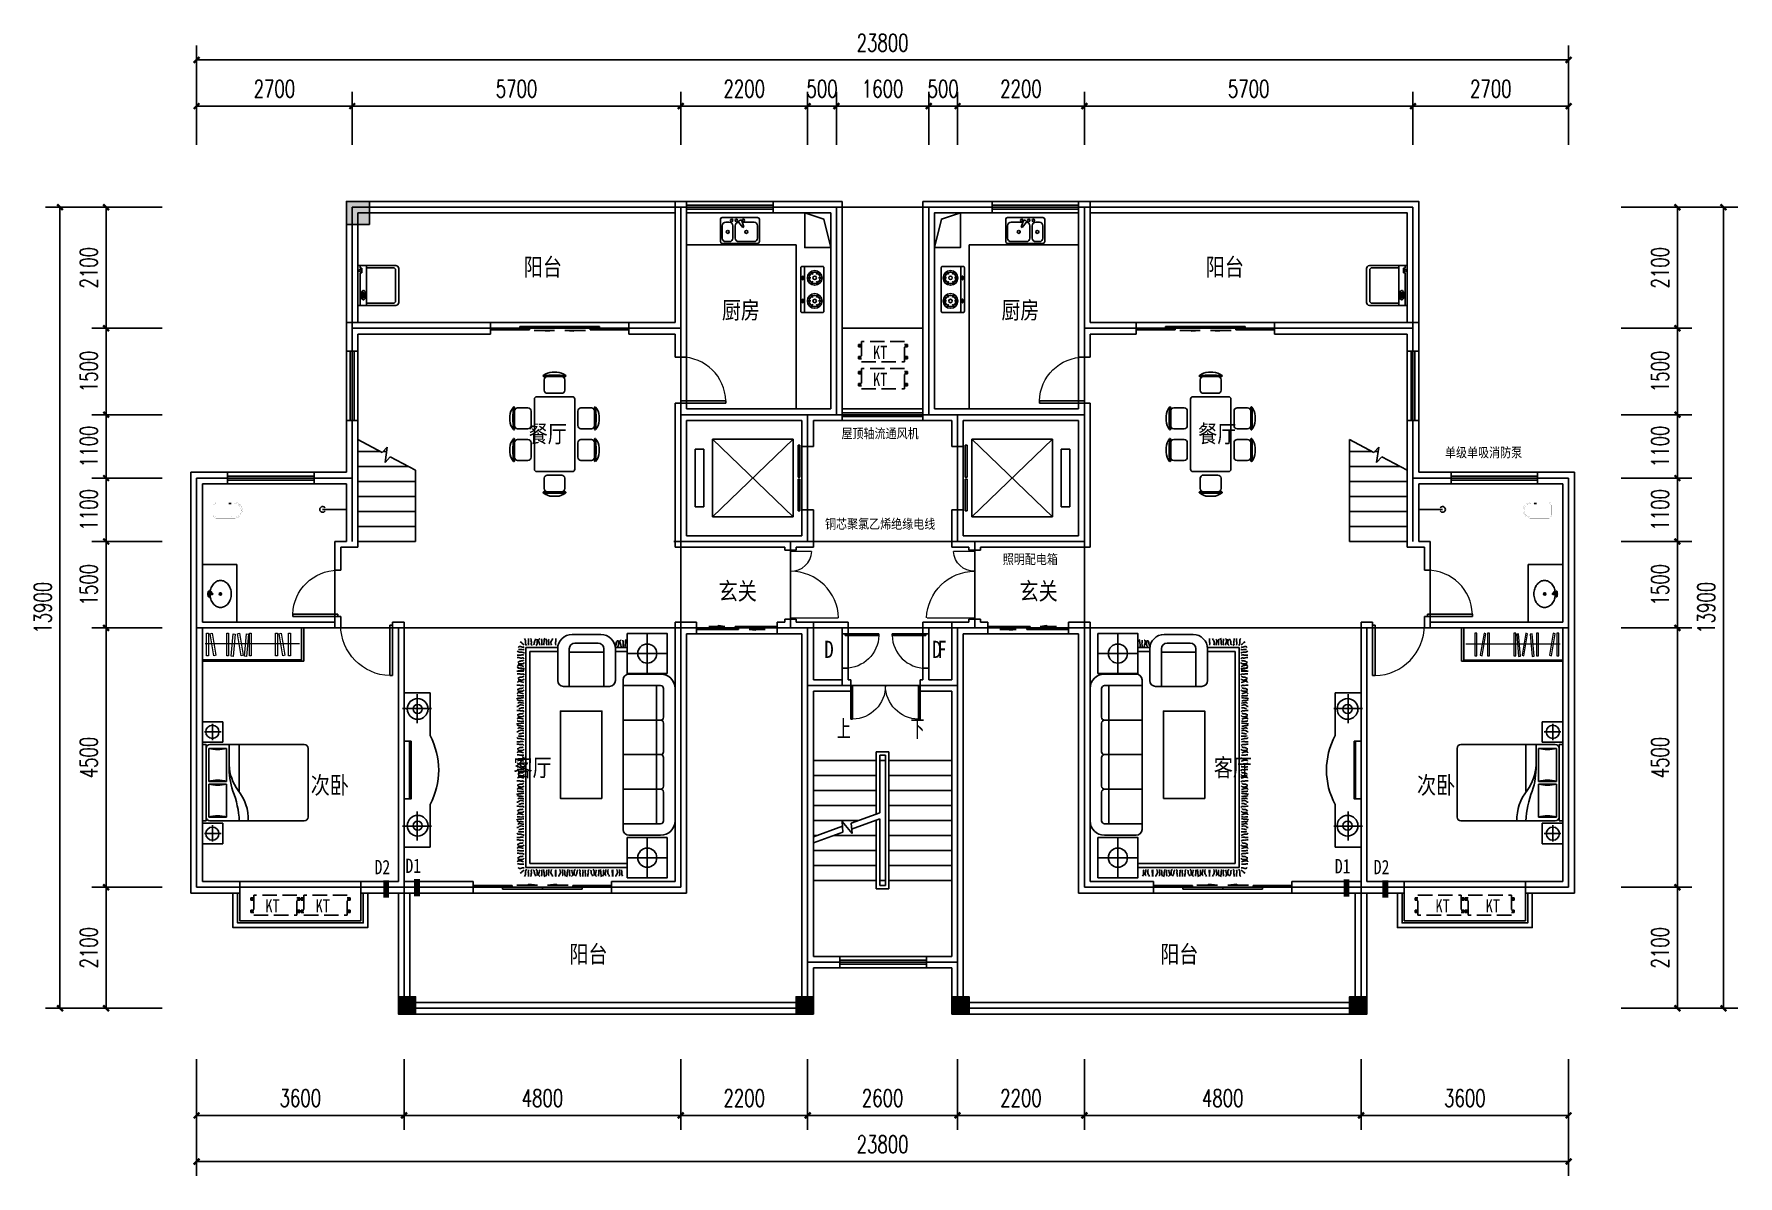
# Model space of a CAD drawing. Extents: x 62618 to 92174, y -175686 to -155872.
import ezdxf
from ezdxf.enums import TextEntityAlignment as Align

# ---------------------------------------------------------------- set-up
doc = ezdxf.new("R2010")
doc.units = 0
doc.header["$LTSCALE"] = 1000
doc.header["$MEASUREMENT"] = 0
doc.linetypes.add('DASH', pattern=[0.35, 0.25, -0.1])
doc.layers.get('0').update_dxf_attribs({"linetype": 'CONTINUOUS'})
for name, color, linetype in [('1-面积', 60, 'CONTINUOUS'), ('3T_WOOD', 27, 'CONTINUOUS'), ('AXIS', 3, 'CONTINUOUS'), ('COLUMN', 9, 'CONTINUOUS'), ('DIM_SYMB', 3, 'CONTINUOUS'), ('DOTE', 1, 'CONTINUOUS'), ('PUB_HATCH', 8, 'CONTINUOUS'), ('PUB_TEXT', 20, 'CONTINUOUS'), ('STAIR', 2, 'CONTINUOUS'), ('TOTHER', 7, 'CONTINUOUS'), ('WALL', 31, 'CONTINUOUS'), ('WINDOW', 4, 'CONTINUOUS'), ('厨卫', 136, 'CONTINUOUS'), ('家具', 252, 'CONTINUOUS'), ('机台线', 33, 'CONTINUOUS')]:
    doc.layers.add(name, color=color, linetype=linetype)
doc.layers.add('MiniCADLayer', color=7, linetype='CONTINUOUS', lineweight=20)
doc.styles.add('-宋体', font='SimSun.ttf', dxfattribs={"width": 0.8})
doc.styles.add('_TCH_DIM', font='txt.shx', dxfattribs={"height": 3.5, "bigfont": 'gbcbig.shx'})
doc.styles.add('ATT', font='TXT')
doc.styles.add('DIM_FONT', font='SIMPLEX.shx', dxfattribs={"width": 0.7})
doc.styles.add('hztxt_txtstyle_191.34_0_0', font='', dxfattribs={"height": 191.342625, "bigfont": 'hztxt.shx'})
doc.styles.get("Standard").update_dxf_attribs({"font": 'GBENOR', "bigfont": 'GBCBIG'})
doc.styles.get('hztxt_txtstyle_191.34_0_0').set_extended_font_data('hztxt')

msp = doc.modelspace()

# ---------------------------------------------------------------- texts
at = {"layer": 'AXIS', "color": 7, "char_height": 300, "attachment_point": 5, "style": 'DIM_FONT'}
for s, insert in [('\\A1;23800', (77337, -156022)), ('\\A1;2700', (66787, -156822)), ('\\A1;5700', (70987, -156822)), ('\\A1;2200', (74937, -156822)), ('\\A1;500', (76287, -156822)), ('\\A1;1600', (77337, -156822)), ('\\A1;500', (78387, -156822)), ('\\A1;2200', (79737, -156822)), ('\\A1;5700', (83687, -156822)), ('\\A1;2700', (87887, -156822)), ('\\A1;3600', (67237, -174336)), ('\\A1;4800', (71437, -174336)), ('\\A1;2200', (74937, -174336)), ('\\A1;2600', (77337, -174336)), ('\\A1;2200', (79737, -174336)), ('\\A1;4800', (83237, -174336)), ('\\A1;3600', (87437, -174336)), ('\\A1;23800', (77337, -175136))]:
    msp.add_mtext(s, dxfattribs=dict(at, insert=insert))
at = {"layer": 'AXIS', "color": 7, "char_height": 300, "attachment_point": 5, "rotation": 90, "style": 'DIM_FONT'}
for s, insert in [('\\A1;2100', (63568, -159927)), ('\\A1;2100', (90824, -159927)), ('\\A1;1500', (63568, -161727)), ('\\A1;1500', (90824, -161727)), ('\\A1;1100', (63568, -163027)), ('\\A1;1100', (90824, -163027)), ('\\A1;1100', (63568, -164127)), ('\\A1;1100', (90824, -164127)), ('\\A1;1500', (63568, -165427)), ('\\A1;1500', (90824, -165427)), ('\\A1;13900', (62768, -165827)), ('\\A1;13900', (91624, -165827)), ('\\A1;4500', (63568, -168427)), ('\\A1;4500', (90824, -168427)), ('\\A1;2100', (63568, -171727)), ('\\A1;2100', (90824, -171727))]:
    msp.add_mtext(s, dxfattribs=dict(at, insert=insert))
at = {"layer": 'MiniCADLayer', "color": 18, "ltscale": 165.43219, "true_color": 0x000000, "char_height": 191.3, "attachment_point": 1, "style": 'hztxt_txtstyle_191.34_0_0'}
for s, insert in [('屋顶轴流通风机', (76624, -162713)), ('单级单吸消防泵', (87092, -163044)), ('铜芯聚氯乙烯绝缘电线', (76338, -164284)), ('照明配电箱', (79422, -164896))]:
    msp.add_mtext(s, dxfattribs=dict(at, insert=insert))
at = {"layer": 'PUB_TEXT', "style": '-宋体', "width": 0.8}
for s, height, p in [('阳台', 303.8, (71113, -160065)), ('阳台', 303.8, (82942, -160065)), ('厨房', 300, (74551, -160813)), ('厨房', 300, (79399, -160813)), ('KT', 227.8, (77171, -161509)), ('KT', 227.8, (77171, -161978)), ('餐厅', 303.8, (71197, -162960)), ('餐厅', 303.8, (82811, -162960)), ('玄关', 303.8, (74492, -165690)), ('玄关', 303.8, (79712, -165690)), ('D', 300, (76326, -166699)), ('D', 300, (78198, -166699)), ('F', 300, (78286, -166699)), ('客厅', 303.8, (70934, -168752)), ('客厅', 303.8, (83082, -168752)), ('次卧', 303.8, (67417, -169057)), ('次卧', 303.8, (86607, -169057)), ('D2', 250, (68524, -170452)), ('D1', 250, (69060, -170429)), ('D1', 250, (85182, -170436)), ('D2', 250, (85856, -170452)), ('KT', 227.8, (66631, -171113)), ('KT', 227.8, (67502, -171113)), ('KT', 227.8, (86928, -171113)), ('KT', 227.8, (87799, -171113)), ('阳台', 303.8, (71903, -171990)), ('阳台', 303.8, (82152, -171990))]:
    msp.add_text(s, height=height, dxfattribs=at).set_placement(p)
at = {"layer": 'PUB_TEXT', "style": '_TCH_DIM'}
for s, p in [('上', (76543, -168107)), ('下', (77822, -168107))]:
    msp.add_text(s, height=338, dxfattribs=at).set_placement(p)

# ---------------------------------------------------------------- blocks, each defined once
blk = doc.blocks.new('SF-1')
for p, q in [((-250, 0), (250, 0)), ((-500, -250), (-500, -800)), ((-300, -900), (-300, -250)), ((-200, -150), (200, -150)), ((300, -250), (300, -900)), ((500, -250), (500, -800)), ((-300, -308), (300, -308)), ((-400, -900), (400, -900))]:
    blk.add_line(p, q)
for centre, radius, start, end in [((-250, -250), 250, 90, 180), ((250, -250), 250, 0, 90), ((-200, -250), 100, 90, 180), ((200, -250), 100, 0, 90), ((-400, -800), 100, 180, 270), ((400, -800), 100, 270, 0)]:
    blk.add_arc(centre, radius, start, end)
blk = doc.blocks.new('16')
at = {"layer": '家具'}
for p, q in [((88963, 13653), (88412, 13653)), ((88412, 13653), (88412, 9835)), ((90170, 13653), (89963, 13653)), ((90517, 13199), (90517, 13882)), ((88963, 13583), (88482, 13583)), ((88482, 13583), (88482, 9905)), ((90170, 13583), (89963, 13583)), ((90864, 13547), (90170, 13547)), ((90099, 12391), (90099, 13091)), ((90199, 13191), (90749, 13191)), ((90099, 12991), (90749, 12991)), ((90099, 12991), (90749, 12991)), ((90677, 11794), (90677, 12991)), ((90799, 12941), (90799, 12441)), ((90799, 12941), (90799, 12441)), ((90999, 12941), (90999, 10644)), ((88482, 12695), (88482, 12695)), ((90749, 12391), (90099, 12391)), ((90099, 10494), (90099, 12391)), ((90799, 12341), (90799, 11844)), ((90099, 11794), (90749, 11794)), ((90677, 10594), (90677, 11794)), ((90799, 11744), (90799, 11244)), ((90799, 11744), (90799, 11244)), ((88482, 11034), (88482, 11034)), ((90099, 11194), (90749, 11194)), ((90749, 11194), (90099, 11194)), ((90799, 11144), (90799, 10644)), ((90749, 10594), (90099, 10594)), ((90749, 10394), (90199, 10394)), ((90517, 10353), (90517, 9670)), ((90170, 9835), (88412, 9835)), ((90170, 9905), (88482, 9905)), ((90864, 10005), (90170, 10005))]:
    blk.add_line(p, q, dxfattribs=at)
for points in [[(90864, 13199), (90170, 13199), (90170, 13894), (90864, 13894)], [(89729, 11034), (89010, 11034), (89010, 12550), (89729, 12550)], [(90864, 10353), (90170, 10353), (90170, 9658), (90864, 9658)]]:
    blk.add_lwpolyline(points, close=True, dxfattribs=at)
for centre in [(90517, 13547), (90517, 10005)]:
    blk.add_circle(centre, 166, dxfattribs=at)
for centre, radius, start, end in [((90199, 13091), 100, 90, 180), ((90749, 12941), 250, 0, 90), ((90749, 12941), 50, 0, 90), ((90749, 12941), 50, 0, 90), ((90749, 12441), 50, 270, 0), ((90749, 12341), 50, 0, 90), ((90749, 11844), 50, 270, 0), ((90749, 11744), 50, 0, 90), ((90749, 11244), 50, 270, 0), ((90749, 11144), 50, 0, 90), ((90749, 10644), 250, 270, 0), ((90749, 10644), 50, 270, 0), ((90199, 10494), 100, 180, 270)]:
    blk.add_arc(centre, radius, start, end, dxfattribs=at)
for points, knots in [([(88382, 13661), (88372, 13660), (88341, 13658), (88296, 13682), (88280, 13658), (88277, 13654)], [0, 0, 0, 0, 29.320287, 95.471283, 111.108485, 111.108485, 111.108485, 111.108485]), ([(88384, 13615), (88376, 13615), (88355, 13614), (88322, 13617), (88296, 13619), (88284, 13620)], [0, 0, 0, 0, 24.433632, 63.603503, 100.335113, 100.335113, 100.335113, 100.335113]), ([(88379, 13699), (88368, 13706), (88349, 13716), (88334, 13741), (88319, 13748), (88312, 13752)], [0, 0, 0, 0, 39.169871, 62.347622, 86.781254, 86.781254, 86.781254, 86.781254]), ([(88422, 13685), (88414, 13699), (88397, 13731), (88409, 13779), (88392, 13802), (88387, 13810)], [0, 0, 0, 0, 47.917993, 105.933309, 131.872921, 131.872921, 131.872921, 131.872921]), ([(88458, 13694), (88455, 13707), (88450, 13728), (88460, 13760), (88457, 13786), (88458, 13804), (88458, 13810)], [0, 0, 0, 0, 40.292346, 62.98013, 98.576812, 116.375213, 116.375213, 116.375213, 116.375213]), ([(88522, 13688), (88512, 13696), (88497, 13709), (88509, 13730), (88508, 13754), (88499, 13779), (88500, 13801), (88501, 13810)], [0, 0, 0, 0, 33.223698, 51.010517, 65.670601, 103.045619, 129.922578, 129.922578, 129.922578, 129.922578]), ([(88544, 13700), (88547, 13702), (88562, 13716), (88555, 13745), (88564, 13775), (88580, 13787), (88579, 13799), (88579, 13802)], [0, 0, 0, 0, 10.361932, 59.774862, 75.226804, 101.648954, 111.422383, 111.422383, 111.422383, 111.422383]), ([(88586, 13688), (88592, 13692), (88614, 13707), (88606, 13751), (88607, 13782), (88608, 13795)], [0, 0, 0, 0, 22.515889, 74.058158, 115.595201, 115.595201, 115.595201, 115.595201]), ([(88652, 13695), (88648, 13707), (88638, 13739), (88623, 13791), (88647, 13803), (88652, 13805)], [0, 0, 0, 0, 40.955106, 104.482454, 118.72081, 118.72081, 118.72081, 118.72081]), ([(88689, 13692), (88688, 13700), (88688, 13723), (88692, 13756), (88683, 13785), (88684, 13799), (88684, 13802)], [0, 0, 0, 0, 21.990185, 68.414002, 100.550712, 110.324141, 110.324141, 110.324141, 110.324141]), ([(88718, 13690), (88722, 13716), (88726, 13748), (88730, 13791), (88735, 13806), (88738, 13815)], [0, 0, 0, 0, 78.794893, 98.493621, 126.350496, 126.350496, 126.350496, 126.350496]), ([(88774, 13695), (88772, 13714), (88768, 13740), (88772, 13779), (88761, 13795), (88755, 13805)], [0, 0, 0, 0, 58.843496, 78.390354, 113.368792, 113.368792, 113.368792, 113.368792]), ([(88811, 13690), (88812, 13699), (88814, 13730), (88790, 13776), (88814, 13792), (88818, 13795)], [0, 0, 0, 0, 29.320287, 95.471283, 111.108485, 111.108485, 111.108485, 111.108485]), ([(88854, 13690), (88846, 13720), (88835, 13758), (88871, 13787), (88873, 13801), (88874, 13809)], [0, 0, 0, 0, 89.589731, 114.610526, 139.607002, 139.607002, 139.607002, 139.607002]), ([(88928, 13694), (88925, 13707), (88920, 13728), (88931, 13760), (88928, 13786), (88928, 13804), (88928, 13810)], [0, 0, 0, 0, 40.292346, 62.98013, 98.576812, 116.375213, 116.375213, 116.375213, 116.375213]), ([(89964, 13677), (89967, 13679), (89982, 13693), (89975, 13723), (89983, 13752), (90000, 13764), (89999, 13776), (89998, 13780)], [0, 0, 0, 0, 10.361932, 59.774862, 75.226804, 101.648954, 111.422383, 111.422383, 111.422383, 111.422383]), ([(89997, 13665), (90003, 13669), (90024, 13684), (90017, 13729), (90018, 13759), (90019, 13772)], [0, 0, 0, 0, 22.515889, 74.058158, 115.595201, 115.595201, 115.595201, 115.595201]), ([(90063, 13672), (90059, 13684), (90049, 13716), (90034, 13768), (90058, 13780), (90063, 13782)], [0, 0, 0, 0, 40.955106, 104.482454, 118.72081, 118.72081, 118.72081, 118.72081]), ([(90099, 13670), (90099, 13677), (90099, 13700), (90102, 13734), (90094, 13762), (90094, 13776), (90094, 13780)], [0, 0, 0, 0, 21.990185, 68.414002, 100.550712, 110.324141, 110.324141, 110.324141, 110.324141]), ([(90129, 13667), (90132, 13693), (90137, 13726), (90141, 13768), (90146, 13783), (90148, 13792)], [0, 0, 0, 0, 78.794893, 98.493621, 126.350496, 126.350496, 126.350496, 126.350496]), ([(88387, 13555), (88372, 13563), (88341, 13580), (88293, 13568), (88269, 13585), (88262, 13591)], [0, 0, 0, 0, 47.917993, 105.933309, 131.872921, 131.872921, 131.872921, 131.872921]), ([(88378, 13519), (88364, 13522), (88343, 13527), (88312, 13517), (88286, 13520), (88268, 13519), (88262, 13519)], [0, 0, 0, 0, 40.292346, 62.98013, 98.576812, 116.375213, 116.375213, 116.375213, 116.375213]), ([(88384, 13455), (88376, 13465), (88363, 13480), (88341, 13468), (88318, 13469), (88293, 13478), (88271, 13477), (88262, 13477)], [0, 0, 0, 0, 33.223698, 51.010517, 65.670601, 103.045619, 129.922578, 129.922578, 129.922578, 129.922578]), ([(88387, 13275), (88372, 13283), (88341, 13300), (88293, 13288), (88269, 13305), (88262, 13310)], [0, 0, 0, 0, 47.917993, 105.933309, 131.872921, 131.872921, 131.872921, 131.872921]), ([(88377, 13325), (88365, 13329), (88333, 13339), (88281, 13354), (88269, 13330), (88267, 13325)], [0, 0, 0, 0, 40.955106, 104.482454, 118.72081, 118.72081, 118.72081, 118.72081]), ([(88372, 13433), (88370, 13430), (88356, 13415), (88327, 13422), (88297, 13413), (88285, 13397), (88273, 13398), (88269, 13398)], [0, 0, 0, 0, 10.361932, 59.774862, 75.226804, 101.648954, 111.422383, 111.422383, 111.422383, 111.422383]), ([(88384, 13391), (88380, 13385), (88365, 13363), (88320, 13371), (88290, 13370), (88277, 13369)], [0, 0, 0, 0, 22.515889, 74.058158, 115.595201, 115.595201, 115.595201, 115.595201]), ([(88382, 13259), (88356, 13255), (88323, 13251), (88281, 13247), (88266, 13242), (88257, 13239)], [0, 0, 0, 0, 78.794893, 98.493621, 126.350496, 126.350496, 126.350496, 126.350496]), ([(88378, 13239), (88364, 13242), (88343, 13247), (88312, 13237), (88286, 13240), (88268, 13239), (88262, 13239)], [0, 0, 0, 0, 40.292346, 62.98013, 98.576812, 116.375213, 116.375213, 116.375213, 116.375213]), ([(88384, 13175), (88376, 13185), (88363, 13200), (88341, 13188), (88318, 13189), (88293, 13198), (88271, 13197), (88262, 13196)], [0, 0, 0, 0, 33.223698, 51.010517, 65.670601, 103.045619, 129.922578, 129.922578, 129.922578, 129.922578]), ([(88377, 13045), (88365, 13049), (88333, 13059), (88281, 13074), (88269, 13050), (88267, 13045)], [0, 0, 0, 0, 40.955106, 104.482454, 118.72081, 118.72081, 118.72081, 118.72081]), ([(88379, 13289), (88372, 13289), (88349, 13289), (88315, 13286), (88287, 13294), (88273, 13294), (88269, 13294)], [0, 0, 0, 0, 21.990185, 68.414002, 100.550712, 110.324141, 110.324141, 110.324141, 110.324141]), ([(88372, 13153), (88370, 13150), (88356, 13135), (88327, 13142), (88297, 13133), (88285, 13117), (88273, 13118), (88269, 13118)], [0, 0, 0, 0, 10.361932, 59.774862, 75.226804, 101.648954, 111.422383, 111.422383, 111.422383, 111.422383]), ([(88384, 13111), (88380, 13105), (88365, 13083), (88320, 13091), (88290, 13090), (88277, 13089)], [0, 0, 0, 0, 22.515889, 74.058158, 115.595201, 115.595201, 115.595201, 115.595201]), ([(88375, 12783), (88349, 12779), (88317, 12775), (88275, 12771), (88259, 12766), (88251, 12763)], [0, 0, 0, 0, 78.794893, 98.493621, 126.350496, 126.350496, 126.350496, 126.350496]), ([(88378, 12979), (88369, 12989), (88356, 13004), (88335, 12992), (88311, 12993), (88286, 13002), (88264, 13001), (88255, 13000)], [0, 0, 0, 0, 33.223698, 51.010517, 65.670601, 103.045619, 129.922578, 129.922578, 129.922578, 129.922578]), ([(88370, 12849), (88358, 12853), (88327, 12863), (88274, 12878), (88262, 12854), (88260, 12849)], [0, 0, 0, 0, 40.955106, 104.482454, 118.72081, 118.72081, 118.72081, 118.72081]), ([(88370, 12727), (88351, 12729), (88325, 12733), (88286, 12729), (88271, 12740), (88260, 12746)], [0, 0, 0, 0, 58.843496, 78.390354, 113.368792, 113.368792, 113.368792, 113.368792]), ([(88365, 12957), (88363, 12954), (88349, 12939), (88320, 12946), (88290, 12937), (88279, 12921), (88266, 12922), (88263, 12922)], [0, 0, 0, 0, 10.361932, 59.774862, 75.226804, 101.648954, 111.422383, 111.422383, 111.422383, 111.422383]), ([(88373, 12812), (88365, 12813), (88343, 12813), (88309, 12809), (88280, 12818), (88266, 12817), (88263, 12817)], [0, 0, 0, 0, 21.990185, 68.414002, 100.550712, 110.324141, 110.324141, 110.324141, 110.324141]), ([(88378, 12915), (88373, 12909), (88358, 12887), (88314, 12895), (88284, 12894), (88270, 12893)], [0, 0, 0, 0, 22.515889, 74.058158, 115.595201, 115.595201, 115.595201, 115.595201]), ([(88378, 12538), (88369, 12548), (88356, 12563), (88335, 12551), (88311, 12553), (88286, 12562), (88264, 12560), (88255, 12560)], [0, 0, 0, 0, 33.223698, 51.010517, 65.670601, 103.045619, 129.922578, 129.922578, 129.922578, 129.922578]), ([(88375, 12647), (88345, 12655), (88307, 12666), (88278, 12630), (88264, 12628), (88256, 12627)], [0, 0, 0, 0, 89.589731, 114.610526, 139.607002, 139.607002, 139.607002, 139.607002]), ([(88370, 12409), (88358, 12412), (88327, 12422), (88274, 12437), (88262, 12413), (88260, 12409)], [0, 0, 0, 0, 40.955106, 104.482454, 118.72081, 118.72081, 118.72081, 118.72081]), ([(88365, 12516), (88363, 12513), (88349, 12498), (88320, 12505), (88290, 12497), (88279, 12480), (88266, 12482), (88263, 12482)], [0, 0, 0, 0, 10.361932, 59.774862, 75.226804, 101.648954, 111.422383, 111.422383, 111.422383, 111.422383]), ([(88375, 12690), (88366, 12689), (88335, 12687), (88289, 12711), (88273, 12687), (88270, 12683)], [0, 0, 0, 0, 29.320287, 95.471283, 111.108485, 111.108485, 111.108485, 111.108485]), ([(88378, 12474), (88373, 12468), (88358, 12447), (88314, 12454), (88284, 12453), (88270, 12453)], [0, 0, 0, 0, 22.515889, 74.058158, 115.595201, 115.595201, 115.595201, 115.595201]), ([(88373, 12606), (88359, 12607), (88338, 12608), (88312, 12594), (88295, 12595), (88287, 12596)], [0, 0, 0, 0, 39.169871, 62.347622, 86.781254, 86.781254, 86.781254, 86.781254]), ([(88375, 12342), (88349, 12339), (88317, 12334), (88275, 12330), (88259, 12325), (88251, 12323)], [0, 0, 0, 0, 78.794893, 98.493621, 126.350496, 126.350496, 126.350496, 126.350496]), ([(88375, 12207), (88345, 12215), (88307, 12225), (88278, 12190), (88264, 12187), (88256, 12187)], [0, 0, 0, 0, 89.589731, 114.610526, 139.607002, 139.607002, 139.607002, 139.607002]), ([(88370, 12286), (88351, 12289), (88325, 12293), (88286, 12289), (88271, 12299), (88260, 12306)], [0, 0, 0, 0, 58.843496, 78.390354, 113.368792, 113.368792, 113.368792, 113.368792]), ([(88373, 12372), (88365, 12372), (88343, 12372), (88309, 12369), (88280, 12377), (88266, 12377), (88263, 12377)], [0, 0, 0, 0, 21.990185, 68.414002, 100.550712, 110.324141, 110.324141, 110.324141, 110.324141]), ([(88375, 12249), (88366, 12249), (88335, 12246), (88289, 12271), (88273, 12247), (88270, 12242)], [0, 0, 0, 0, 29.320287, 95.471283, 111.108485, 111.108485, 111.108485, 111.108485]), ([(88373, 12165), (88359, 12166), (88338, 12167), (88312, 12153), (88295, 12155), (88287, 12156)], [0, 0, 0, 0, 39.169871, 62.347622, 86.781254, 86.781254, 86.781254, 86.781254]), ([(88378, 11952), (88369, 11962), (88356, 11978), (88335, 11966), (88311, 11967), (88286, 11976), (88264, 11975), (88255, 11974)], [0, 0, 0, 0, 33.223698, 51.010517, 65.670601, 103.045619, 129.922578, 129.922578, 129.922578, 129.922578]), ([(88380, 12053), (88366, 12060), (88334, 12077), (88286, 12066), (88263, 12083), (88256, 12088)], [0, 0, 0, 0, 47.917993, 105.933309, 131.872921, 131.872921, 131.872921, 131.872921]), ([(88371, 12017), (88358, 12020), (88337, 12025), (88305, 12014), (88279, 12017), (88261, 12017), (88256, 12017)], [0, 0, 0, 0, 40.292346, 62.98013, 98.576812, 116.375213, 116.375213, 116.375213, 116.375213]), ([(88370, 11823), (88358, 11827), (88327, 11837), (88274, 11852), (88262, 11827), (88260, 11823)], [0, 0, 0, 0, 40.955106, 104.482454, 118.72081, 118.72081, 118.72081, 118.72081]), ([(88365, 11930), (88363, 11928), (88349, 11912), (88320, 11920), (88290, 11911), (88279, 11895), (88266, 11896), (88263, 11896)], [0, 0, 0, 0, 10.361932, 59.774862, 75.226804, 101.648954, 111.422383, 111.422383, 111.422383, 111.422383]), ([(88378, 11889), (88373, 11882), (88358, 11861), (88314, 11868), (88284, 11867), (88270, 11867)], [0, 0, 0, 0, 22.515889, 74.058158, 115.595201, 115.595201, 115.595201, 115.595201]), ([(88378, 12113), (88369, 12112), (88348, 12112), (88315, 12115), (88290, 12117), (88277, 12117)], [0, 0, 0, 0, 24.433632, 63.603503, 100.335113, 100.335113, 100.335113, 100.335113]), ([(88373, 11786), (88365, 11786), (88343, 11787), (88309, 11783), (88280, 11792), (88266, 11791), (88263, 11791)], [0, 0, 0, 0, 21.990185, 68.414002, 100.550712, 110.324141, 110.324141, 110.324141, 110.324141]), ([(88387, 11614), (88373, 11622), (88341, 11639), (88293, 11628), (88270, 11644), (88263, 11650)], [0, 0, 0, 0, 47.917993, 105.933309, 131.872921, 131.872921, 131.872921, 131.872921]), ([(88379, 11579), (88365, 11582), (88344, 11586), (88312, 11576), (88287, 11579), (88269, 11579), (88263, 11579)], [0, 0, 0, 0, 40.292346, 62.98013, 98.576812, 116.375213, 116.375213, 116.375213, 116.375213]), ([(88385, 11514), (88376, 11524), (88364, 11539), (88342, 11527), (88319, 11529), (88293, 11537), (88272, 11536), (88263, 11536)], [0, 0, 0, 0, 33.223698, 51.010517, 65.670601, 103.045619, 129.922578, 129.922578, 129.922578, 129.922578]), ([(88378, 11679), (88365, 11683), (88334, 11693), (88282, 11708), (88270, 11683), (88268, 11679)], [0, 0, 0, 0, 40.955106, 104.482454, 118.72081, 118.72081, 118.72081, 118.72081]), ([(88385, 11745), (88380, 11738), (88366, 11717), (88321, 11724), (88291, 11723), (88277, 11723)], [0, 0, 0, 0, 22.515889, 74.058158, 115.595201, 115.595201, 115.595201, 115.595201]), ([(88378, 11318), (88370, 11328), (88357, 11343), (88335, 11331), (88312, 11333), (88287, 11341), (88265, 11340), (88256, 11340)], [0, 0, 0, 0, 33.223698, 51.010517, 65.670601, 103.045619, 129.922578, 129.922578, 129.922578, 129.922578]), ([(88366, 11296), (88364, 11293), (88350, 11278), (88320, 11285), (88291, 11277), (88279, 11260), (88267, 11261), (88263, 11262)], [0, 0, 0, 0, 10.361932, 59.774862, 75.226804, 101.648954, 111.422383, 111.422383, 111.422383, 111.422383]), ([(88378, 11384), (88365, 11388), (88334, 11398), (88282, 11413), (88270, 11389), (88268, 11384)], [0, 0, 0, 0, 40.955106, 104.482454, 118.72081, 118.72081, 118.72081, 118.72081]), ([(88373, 11492), (88370, 11489), (88357, 11474), (88327, 11481), (88298, 11473), (88286, 11456), (88273, 11457), (88270, 11458)], [0, 0, 0, 0, 10.361932, 59.774862, 75.226804, 101.648954, 111.422383, 111.422383, 111.422383, 111.422383]), ([(88378, 11254), (88374, 11248), (88359, 11226), (88314, 11234), (88284, 11233), (88271, 11232)], [0, 0, 0, 0, 22.515889, 74.058158, 115.595201, 115.595201, 115.595201, 115.595201]), ([(88385, 11450), (88380, 11444), (88366, 11422), (88321, 11430), (88291, 11429), (88277, 11428)], [0, 0, 0, 0, 22.515889, 74.058158, 115.595201, 115.595201, 115.595201, 115.595201]), ([(88376, 11122), (88350, 11118), (88317, 11114), (88275, 11110), (88260, 11105), (88251, 11102)], [0, 0, 0, 0, 78.794893, 98.493621, 126.350496, 126.350496, 126.350496, 126.350496]), ([(88376, 10987), (88346, 10995), (88308, 11005), (88279, 10970), (88265, 10967), (88257, 10967)], [0, 0, 0, 0, 89.589731, 114.610526, 139.607002, 139.607002, 139.607002, 139.607002]), ([(88371, 11188), (88359, 11192), (88327, 11202), (88275, 11217), (88263, 11193), (88261, 11188)], [0, 0, 0, 0, 40.955106, 104.482454, 118.72081, 118.72081, 118.72081, 118.72081]), ([(88371, 11066), (88351, 11069), (88326, 11072), (88287, 11069), (88271, 11079), (88261, 11085)], [0, 0, 0, 0, 58.843496, 78.390354, 113.368792, 113.368792, 113.368792, 113.368792]), ([(88373, 11152), (88366, 11152), (88343, 11152), (88309, 11149), (88281, 11157), (88267, 11157), (88263, 11157)], [0, 0, 0, 0, 21.990185, 68.414002, 100.550712, 110.324141, 110.324141, 110.324141, 110.324141]), ([(88376, 11029), (88366, 11029), (88335, 11026), (88290, 11050), (88274, 11027), (88271, 11022)], [0, 0, 0, 0, 29.320287, 95.471283, 111.108485, 111.108485, 111.108485, 111.108485]), ([(88373, 10945), (88360, 10946), (88339, 10947), (88312, 10933), (88296, 10935), (88288, 10936)], [0, 0, 0, 0, 39.169871, 62.347622, 86.781254, 86.781254, 86.781254, 86.781254]), ([(88376, 10681), (88350, 10678), (88317, 10673), (88275, 10670), (88260, 10665), (88251, 10662)], [0, 0, 0, 0, 78.794893, 98.493621, 126.350496, 126.350496, 126.350496, 126.350496]), ([(88378, 10877), (88370, 10887), (88357, 10903), (88335, 10890), (88312, 10892), (88287, 10901), (88265, 10900), (88256, 10899)], [0, 0, 0, 0, 33.223698, 51.010517, 65.670601, 103.045619, 129.922578, 129.922578, 129.922578, 129.922578]), ([(88371, 10748), (88359, 10752), (88327, 10762), (88275, 10777), (88263, 10752), (88261, 10748)], [0, 0, 0, 0, 40.955106, 104.482454, 118.72081, 118.72081, 118.72081, 118.72081]), ([(88371, 10625), (88351, 10628), (88326, 10632), (88287, 10628), (88271, 10638), (88261, 10645)], [0, 0, 0, 0, 58.843496, 78.390354, 113.368792, 113.368792, 113.368792, 113.368792]), ([(88366, 10855), (88364, 10853), (88350, 10837), (88320, 10844), (88291, 10836), (88279, 10820), (88267, 10821), (88263, 10821)], [0, 0, 0, 0, 10.361932, 59.774862, 75.226804, 101.648954, 111.422383, 111.422383, 111.422383, 111.422383]), ([(88373, 10711), (88366, 10711), (88343, 10712), (88309, 10708), (88281, 10717), (88267, 10716), (88263, 10716)], [0, 0, 0, 0, 21.990185, 68.414002, 100.550712, 110.324141, 110.324141, 110.324141, 110.324141]), ([(88378, 10814), (88374, 10807), (88359, 10786), (88314, 10793), (88284, 10792), (88271, 10792)], [0, 0, 0, 0, 22.515889, 74.058158, 115.595201, 115.595201, 115.595201, 115.595201]), ([(88381, 10392), (88366, 10400), (88335, 10417), (88287, 10405), (88263, 10422), (88256, 10428)], [0, 0, 0, 0, 47.917993, 105.933309, 131.872921, 131.872921, 131.872921, 131.872921]), ([(88372, 10356), (88358, 10359), (88337, 10364), (88305, 10354), (88280, 10357), (88262, 10357), (88256, 10356)], [0, 0, 0, 0, 40.292346, 62.98013, 98.576812, 116.375213, 116.375213, 116.375213, 116.375213]), ([(88376, 10546), (88346, 10554), (88308, 10564), (88279, 10529), (88265, 10526), (88257, 10526)], [0, 0, 0, 0, 89.589731, 114.610526, 139.607002, 139.607002, 139.607002, 139.607002]), ([(88376, 10589), (88366, 10588), (88335, 10586), (88290, 10610), (88274, 10586), (88271, 10581)], [0, 0, 0, 0, 29.320287, 95.471283, 111.108485, 111.108485, 111.108485, 111.108485]), ([(88378, 10452), (88370, 10452), (88349, 10451), (88315, 10454), (88290, 10456), (88278, 10457)], [0, 0, 0, 0, 24.433632, 63.603503, 100.335113, 100.335113, 100.335113, 100.335113]), ([(88373, 10505), (88360, 10505), (88339, 10506), (88312, 10493), (88296, 10494), (88288, 10495)], [0, 0, 0, 0, 39.169871, 62.347622, 86.781254, 86.781254, 86.781254, 86.781254]), ([(88378, 10292), (88370, 10302), (88357, 10317), (88335, 10305), (88312, 10307), (88287, 10315), (88265, 10314), (88256, 10314)], [0, 0, 0, 0, 33.223698, 51.010517, 65.670601, 103.045619, 129.922578, 129.922578, 129.922578, 129.922578]), ([(88380, 10061), (88371, 10071), (88358, 10086), (88337, 10074), (88313, 10076), (88288, 10085), (88267, 10083), (88258, 10083)], [0, 0, 0, 0, 33.223698, 51.010517, 65.670601, 103.045619, 129.922578, 129.922578, 129.922578, 129.922578]), ([(88371, 10162), (88359, 10166), (88327, 10176), (88275, 10191), (88263, 10167), (88261, 10162)], [0, 0, 0, 0, 40.955106, 104.482454, 118.72081, 118.72081, 118.72081, 118.72081]), ([(88366, 10270), (88364, 10267), (88350, 10252), (88320, 10259), (88291, 10250), (88279, 10234), (88267, 10235), (88263, 10236)], [0, 0, 0, 0, 10.361932, 59.774862, 75.226804, 101.648954, 111.422383, 111.422383, 111.422383, 111.422383]), ([(88373, 10126), (88366, 10126), (88343, 10126), (88309, 10123), (88281, 10131), (88267, 10131), (88263, 10131)], [0, 0, 0, 0, 21.990185, 68.414002, 100.550712, 110.324141, 110.324141, 110.324141, 110.324141]), ([(88378, 10228), (88374, 10222), (88359, 10200), (88314, 10208), (88284, 10207), (88271, 10206)], [0, 0, 0, 0, 22.515889, 74.058158, 115.595201, 115.595201, 115.595201, 115.595201]), ([(88372, 9932), (88360, 9935), (88329, 9945), (88277, 9960), (88265, 9936), (88262, 9932)], [0, 0, 0, 0, 40.955106, 104.482454, 118.72081, 118.72081, 118.72081, 118.72081]), ([(88367, 10039), (88365, 10036), (88352, 10021), (88322, 10028), (88293, 10020), (88281, 10003), (88268, 10004), (88265, 10005)], [0, 0, 0, 0, 10.361932, 59.774862, 75.226804, 101.648954, 111.422383, 111.422383, 111.422383, 111.422383]), ([(88375, 9895), (88367, 9895), (88345, 9895), (88311, 9892), (88282, 9900), (88268, 9900), (88265, 9900)], [0, 0, 0, 0, 21.990185, 68.414002, 100.550712, 110.324141, 110.324141, 110.324141, 110.324141]), ([(88380, 9997), (88375, 9991), (88361, 9970), (88316, 9977), (88286, 9976), (88272, 9976)], [0, 0, 0, 0, 22.515889, 74.058158, 115.595201, 115.595201, 115.595201, 115.595201]), ([(88382, 9828), (88372, 9828), (88341, 9831), (88296, 9806), (88280, 9830), (88277, 9835)], [0, 0, 0, 0, 29.320287, 95.471283, 111.108485, 111.108485, 111.108485, 111.108485]), ([(88379, 9789), (88368, 9783), (88349, 9773), (88334, 9747), (88319, 9740), (88312, 9737)], [0, 0, 0, 0, 39.169871, 62.347622, 86.781254, 86.781254, 86.781254, 86.781254]), ([(88422, 9804), (88414, 9789), (88397, 9757), (88409, 9709), (88392, 9686), (88387, 9679)], [0, 0, 0, 0, 47.917993, 105.933309, 131.872921, 131.872921, 131.872921, 131.872921]), ([(88458, 9795), (88455, 9781), (88450, 9760), (88460, 9728), (88457, 9703), (88458, 9685), (88458, 9679)], [0, 0, 0, 0, 40.292346, 62.98013, 98.576812, 116.375213, 116.375213, 116.375213, 116.375213]), ([(88522, 9801), (88512, 9793), (88497, 9780), (88509, 9758), (88508, 9735), (88499, 9709), (88500, 9688), (88501, 9679)], [0, 0, 0, 0, 33.223698, 51.010517, 65.670601, 103.045619, 129.922578, 129.922578, 129.922578, 129.922578]), ([(88544, 9789), (88547, 9787), (88562, 9773), (88555, 9743), (88564, 9714), (88580, 9702), (88579, 9690), (88579, 9686)], [0, 0, 0, 0, 10.361932, 59.774862, 75.226804, 101.648954, 111.422383, 111.422383, 111.422383, 111.422383]), ([(88586, 9801), (88592, 9797), (88614, 9782), (88606, 9737), (88607, 9707), (88608, 9694)], [0, 0, 0, 0, 22.515889, 74.058158, 115.595201, 115.595201, 115.595201, 115.595201]), ([(88652, 9794), (88648, 9781), (88638, 9750), (88623, 9698), (88647, 9686), (88652, 9684)], [0, 0, 0, 0, 40.955106, 104.482454, 118.72081, 118.72081, 118.72081, 118.72081]), ([(88689, 9796), (88688, 9789), (88688, 9766), (88692, 9732), (88683, 9703), (88684, 9689), (88684, 9686)], [0, 0, 0, 0, 21.990185, 68.414002, 100.550712, 110.324141, 110.324141, 110.324141, 110.324141]), ([(88718, 9799), (88722, 9773), (88726, 9740), (88730, 9698), (88735, 9683), (88738, 9674)], [0, 0, 0, 0, 78.794893, 98.493621, 126.350496, 126.350496, 126.350496, 126.350496]), ([(88774, 9794), (88772, 9774), (88768, 9748), (88772, 9710), (88761, 9694), (88755, 9684)], [0, 0, 0, 0, 58.843496, 78.390354, 113.368792, 113.368792, 113.368792, 113.368792]), ([(88811, 9799), (88812, 9789), (88814, 9758), (88790, 9713), (88814, 9697), (88818, 9694)], [0, 0, 0, 0, 29.320287, 95.471283, 111.108485, 111.108485, 111.108485, 111.108485]), ([(88854, 9799), (88846, 9769), (88835, 9730), (88871, 9702), (88873, 9687), (88874, 9680)], [0, 0, 0, 0, 89.589731, 114.610526, 139.607002, 139.607002, 139.607002, 139.607002]), ([(88928, 9795), (88925, 9781), (88920, 9760), (88931, 9728), (88928, 9703), (88928, 9685), (88928, 9679)], [0, 0, 0, 0, 40.292346, 62.98013, 98.576812, 116.375213, 116.375213, 116.375213, 116.375213]), ([(88928, 9795), (88931, 9781), (88936, 9760), (88925, 9728), (88928, 9703), (88928, 9685), (88928, 9679)], [0, 0, 0, 0, 40.292346, 62.98013, 98.576812, 116.375213, 116.375213, 116.375213, 116.375213]), ([(89002, 9799), (89010, 9769), (89021, 9730), (88985, 9702), (88983, 9687), (88982, 9680)], [0, 0, 0, 0, 89.589731, 114.610526, 139.607002, 139.607002, 139.607002, 139.607002]), ([(89045, 9799), (89044, 9789), (89042, 9758), (89066, 9713), (89042, 9697), (89038, 9694)], [0, 0, 0, 0, 29.320287, 95.471283, 111.108485, 111.108485, 111.108485, 111.108485]), ([(89082, 9794), (89084, 9774), (89088, 9748), (89084, 9710), (89095, 9694), (89101, 9684)], [0, 0, 0, 0, 58.843496, 78.390354, 113.368792, 113.368792, 113.368792, 113.368792]), ([(89138, 9799), (89134, 9773), (89130, 9740), (89126, 9698), (89121, 9683), (89118, 9674)], [0, 0, 0, 0, 78.794893, 98.493621, 126.350496, 126.350496, 126.350496, 126.350496]), ([(89167, 9796), (89168, 9789), (89168, 9766), (89164, 9732), (89173, 9703), (89172, 9689), (89172, 9686)], [0, 0, 0, 0, 21.990185, 68.414002, 100.550712, 110.324141, 110.324141, 110.324141, 110.324141]), ([(89204, 9794), (89208, 9781), (89218, 9750), (89233, 9698), (89209, 9686), (89204, 9684)], [0, 0, 0, 0, 40.955106, 104.482454, 118.72081, 118.72081, 118.72081, 118.72081]), ([(89270, 9801), (89263, 9797), (89242, 9782), (89250, 9737), (89248, 9707), (89248, 9694)], [0, 0, 0, 0, 22.515889, 74.058158, 115.595201, 115.595201, 115.595201, 115.595201]), ([(89312, 9789), (89309, 9787), (89294, 9773), (89301, 9743), (89292, 9714), (89276, 9702), (89277, 9690), (89277, 9686)], [0, 0, 0, 0, 10.361932, 59.774862, 75.226804, 101.648954, 111.422383, 111.422383, 111.422383, 111.422383]), ([(89333, 9801), (89344, 9793), (89359, 9780), (89347, 9758), (89348, 9735), (89357, 9709), (89356, 9688), (89355, 9679)], [0, 0, 0, 0, 33.223698, 51.010517, 65.670601, 103.045619, 129.922578, 129.922578, 129.922578, 129.922578]), ([(89398, 9795), (89401, 9781), (89406, 9760), (89396, 9728), (89399, 9703), (89398, 9685), (89398, 9679)], [0, 0, 0, 0, 40.292346, 62.98013, 98.576812, 116.375213, 116.375213, 116.375213, 116.375213]), ([(89444, 9795), (89441, 9781), (89436, 9760), (89447, 9728), (89444, 9703), (89444, 9685), (89444, 9679)], [0, 0, 0, 0, 40.292346, 62.98013, 98.576812, 116.375213, 116.375213, 116.375213, 116.375213]), ([(89509, 9801), (89499, 9793), (89483, 9780), (89496, 9758), (89494, 9735), (89485, 9709), (89486, 9688), (89487, 9679)], [0, 0, 0, 0, 33.223698, 51.010517, 65.670601, 103.045619, 129.922578, 129.922578, 129.922578, 129.922578]), ([(89531, 9789), (89533, 9787), (89549, 9773), (89542, 9743), (89550, 9714), (89566, 9702), (89565, 9690), (89565, 9686)], [0, 0, 0, 0, 10.361932, 59.774862, 75.226804, 101.648954, 111.422383, 111.422383, 111.422383, 111.422383]), ([(89572, 9801), (89579, 9797), (89600, 9782), (89593, 9737), (89594, 9707), (89594, 9694)], [0, 0, 0, 0, 22.515889, 74.058158, 115.595201, 115.595201, 115.595201, 115.595201]), ([(89638, 9794), (89634, 9781), (89624, 9750), (89609, 9698), (89634, 9686), (89638, 9684)], [0, 0, 0, 0, 40.955106, 104.482454, 118.72081, 118.72081, 118.72081, 118.72081]), ([(89675, 9796), (89675, 9789), (89674, 9766), (89678, 9732), (89669, 9703), (89670, 9689), (89670, 9686)], [0, 0, 0, 0, 21.990185, 68.414002, 100.550712, 110.324141, 110.324141, 110.324141, 110.324141]), ([(89705, 9799), (89708, 9773), (89713, 9740), (89716, 9698), (89721, 9683), (89724, 9674)], [0, 0, 0, 0, 78.794893, 98.493621, 126.350496, 126.350496, 126.350496, 126.350496]), ([(89761, 9794), (89758, 9774), (89754, 9748), (89758, 9710), (89748, 9694), (89741, 9684)], [0, 0, 0, 0, 58.843496, 78.390354, 113.368792, 113.368792, 113.368792, 113.368792]), ([(89797, 9799), (89798, 9789), (89800, 9758), (89776, 9713), (89800, 9697), (89805, 9694)], [0, 0, 0, 0, 29.320287, 95.471283, 111.108485, 111.108485, 111.108485, 111.108485]), ([(89840, 9799), (89832, 9769), (89822, 9730), (89857, 9702), (89860, 9687), (89860, 9680)], [0, 0, 0, 0, 89.589731, 114.610526, 139.607002, 139.607002, 139.607002, 139.607002]), ([(89914, 9795), (89911, 9781), (89906, 9760), (89917, 9728), (89914, 9703), (89914, 9685), (89914, 9679)], [0, 0, 0, 0, 40.292346, 62.98013, 98.576812, 116.375213, 116.375213, 116.375213, 116.375213]), ([(89917, 9795), (89914, 9781), (89909, 9760), (89920, 9728), (89916, 9703), (89917, 9685), (89917, 9679)], [0, 0, 0, 0, 40.292346, 62.98013, 98.576812, 116.375213, 116.375213, 116.375213, 116.375213]), ([(89914, 9795), (89917, 9781), (89922, 9760), (89912, 9728), (89915, 9703), (89914, 9685), (89914, 9679)], [0, 0, 0, 0, 40.292346, 62.98013, 98.576812, 116.375213, 116.375213, 116.375213, 116.375213]), ([(89917, 9795), (89920, 9781), (89925, 9760), (89914, 9728), (89917, 9703), (89917, 9685), (89917, 9679)], [0, 0, 0, 0, 40.292346, 62.98013, 98.576812, 116.375213, 116.375213, 116.375213, 116.375213]), ([(89991, 9799), (89999, 9769), (90010, 9730), (89974, 9702), (89971, 9687), (89971, 9680)], [0, 0, 0, 0, 89.589731, 114.610526, 139.607002, 139.607002, 139.607002, 139.607002]), ([(90034, 9799), (90033, 9789), (90031, 9758), (90055, 9713), (90031, 9697), (90026, 9694)], [0, 0, 0, 0, 29.320287, 95.471283, 111.108485, 111.108485, 111.108485, 111.108485]), ([(90070, 9794), (90073, 9774), (90077, 9748), (90073, 9710), (90083, 9694), (90090, 9684)], [0, 0, 0, 0, 58.843496, 78.390354, 113.368792, 113.368792, 113.368792, 113.368792])]:
    blk.add_open_spline(points, degree=3, knots=knots, dxfattribs=at)
blk.add_blockref('SF-1', (89463, 13878), dxfattribs=at)
blk = doc.blocks.new('A$C7593189D')
at = {"layer": '家具'}
for p, q in [((0, 358), (0, 0)), ((0, 358), (358, 358)), ((182, 327), (182, 38)), ((358, 358), (358, 0)), ((0, 0), (358, 0)), ((35, 176), (320, 176))]:
    blk.add_line(p, q, dxfattribs=at)
blk.add_circle((182, 174), 114, dxfattribs=at)
blk = doc.blocks.new('12PBED04')
at = {"color": 0, "linetype": 'ByBlock'}
for p, q in [((0, 0), (0, 60)), ((3, 60), (0, 60)), ((3, 0), (3, 60)), ((5, 57), (5, 31)), ((19, 57), (5, 57)), ((6, 60), (80, 60)), ((19, 31), (19, 57)), ((21, 43.5), (21, 60)), ((29, 23), (29, 60)), ((83, 57), (83, 3)), ((5, 31), (19, 31)), ((19, 29), (5, 29)), ((5, 29), (5, 3)), ((19, 3), (19, 29)), ((3, 0), (0, 0)), ((5, 3), (19, 3)), ((80, 0), (6, 0))]:
    blk.add_line(p, q, dxfattribs=at)
for centre, radius, start, end in [((6, 57), 3, 90, 180), ((12, 81), 25, 253.739795, 286.260205), ((80, 57), 3, 0, 90), ((83.75, 42.6875), 62.75526, 179.258164, 197.803367), ((57.725806, 45.629032), 36.761918, 182.539782, 216.040311), ((12, 7), 25, 73.739795, 106.260205), ((12, 53), 25, 253.739795, 286.260205), ((-44.51087, -3.358696), 73.587559, 2.616012, 21.406944), ((0.75, 1.5), 35.338541, 357.56726, 39.546081), ((6, 3), 3, 180, 270), ((12, -21), 25, 73.739795, 106.260205), ((80, 3), 3, 270, 0)]:
    blk.add_arc(centre, radius, start, end, dxfattribs=at)
at = {"color": 0, "linetype": 'ByBlock', "style": 'ATT'}
for tag, flags, p in [('ITEM', 3, (50, 35)), ('ROOM_NUMBER', 1, (50, 20.5))]:
    blk.add_attdef(tag, text='', height=6, dxfattribs=dict(at, flags=flags)).set_placement(p, align=Align.CENTER)
blk = doc.blocks.new('-BED2')
at = {"linetype": 'Continuous', "xscale": 23, "yscale": 23, "zscale": 23}
blk.add_blockref('12PBED04', (-4, 4), dxfattribs=at)
blk = doc.blocks.new('A$C6D161F0E')
at = {"layer": '家具'}
for p, q in [((25, 2680), (25, 0)), ((475, 2680), (25, 2680)), ((475, 1940), (475, 2680)), ((500, 2406), (0, 2406)), ((250, 2656), (250, 2156)), ((120, 840), (120, 1840)), ((250, 118), (250, 618)), ((475, 0), (475, 740)), ((500, 368), (0, 368)), ((25, 0), (475, 0))]:
    blk.add_line(p, q, dxfattribs=at)
blk.add_lwpolyline([(145, 1840), (145, 840), (25, 840), (25, 1840)], close=True, dxfattribs=at)
for centre, radius in [((260, 2400), 180), ((260, 2400), 80), ((260, 374), 180), ((260, 374), 80)]:
    blk.add_circle(centre, radius, dxfattribs=at)
blk.add_arc((-650, 1340), 1275, 331.9275, 28.0725, dxfattribs=at)
blk = doc.blocks.new('A$C76C61B02')
at = {"layer": '家具'}
for p, q in [((843, 1547), (764, 1547)), ((1392, 1547), (1313, 1547)), ((987, 1467), (619, 1467)), ((623, 1413), (623, 1233)), ((983, 1413), (983, 1233)), ((1537, 1467), (1169, 1467)), ((1173, 1413), (1173, 1233)), ((1533, 1413), (1533, 1233)), ((80, 589), (80, 957)), ((134, 953), (314, 953)), ((368, 647), (368, 899)), ((428, 463), (428, 1083)), ((468, 1123), (1688, 1123)), ((929, 1179), (677, 1179)), ((1479, 1179), (1227, 1179)), ((1728, 1083), (1728, 463)), ((1788, 647), (1788, 899)), ((2022, 953), (1842, 953)), ((2076, 589), (2076, 957)), ((0, 734), (0, 813)), ((134, 593), (314, 593)), ((2022, 593), (1842, 593)), ((2156, 734), (2156, 813)), ((1688, 423), (468, 423)), ((623, 134), (623, 314)), ((677, 368), (929, 368)), ((983, 134), (983, 314)), ((1173, 134), (1173, 314)), ((1227, 368), (1479, 368)), ((1533, 134), (1533, 314)), ((619, 80), (987, 80)), ((1169, 80), (1537, 80)), ((764, 0), (843, 0)), ((1313, 0), (1392, 0))]:
    blk.add_line(p, q, dxfattribs=at)
for centre, radius, start, end in [((612, 1480), 8, 130.7265, 202.67), ((771, 1294), 252, 91.7651, 130.7265), ((803, -675), 2170, 84.8023, 95.1977), ((835, 1294), 252, 49.2735, 88.2349), ((995, 1480), 8, 337.33, 49.2735), ((1161, 1480), 8, 130.7265, 202.67), ((1321, 1294), 252, 91.7651, 130.7265), ((1353, -675), 2170, 84.8023, 95.1977), ((1385, 1294), 252, 49.2735, 88.2349), ((1544, 1480), 8, 337.33, 49.2735), ((619, 1483), 16, 202.67, 270), ((677, 1413), 54, 90, 180), ((677, 1233), 54, 180, 270), ((929, 1413), 54, 0, 90), ((929, 1233), 54, 270, 0), ((987, 1483), 16, 270, 337.33), ((1169, 1483), 16, 202.67, 270), ((1227, 1413), 54, 90, 180), ((1227, 1233), 54, 180, 270), ((1479, 1413), 54, 0, 90), ((1479, 1233), 54, 270, 0), ((1537, 1483), 16, 270, 337.33), ((252, 805), 252, 139.2735, 178.2349), ((2222, 773), 2170, 174.8023, 185.1977), ((67, 965), 8, 67.33, 139.2735), ((64, 957), 16, 0, 67.33), ((134, 899), 54, 90, 180), ((314, 899), 54, 0, 90), ((468, 1083), 40, 90, 180), ((1688, 1083), 40, 0, 90), ((1842, 899), 54, 90, 180), ((2022, 899), 54, 0, 90), ((2092, 957), 16, 112.67, 180), ((2089, 965), 8, 40.7265, 112.67), ((-66, 773), 2170, 354.8023, 5.1977), ((1904, 805), 252, 1.7651, 40.7265), ((252, 742), 252, 181.7651, 220.7265), ((134, 647), 54, 180, 270), ((314, 647), 54, 270, 0), ((1842, 647), 54, 180, 270), ((2022, 647), 54, 270, 0), ((1904, 742), 252, 319.2735, 358.2349), ((67, 582), 8, 220.7265, 292.67), ((64, 589), 16, 292.67, 0), ((468, 463), 40, 180, 270), ((677, 314), 54, 90, 180), ((929, 314), 54, 0, 90), ((1227, 314), 54, 90, 180), ((1479, 314), 54, 0, 90), ((1688, 463), 40, 270, 0), ((2092, 589), 16, 180, 247.33), ((2089, 582), 8, 247.33, 319.2735), ((612, 67), 8, 157.33, 229.2735), ((619, 64), 16, 90, 157.33), ((771, 252), 252, 229.2735, 268.2349), ((803, 2222), 2170, 264.8023, 275.1977), ((677, 134), 54, 180, 270), ((835, 252), 252, 271.7651, 310.7265), ((929, 134), 54, 270, 0), ((987, 64), 16, 22.67, 90), ((995, 67), 8, 310.7265, 22.67), ((1161, 67), 8, 157.33, 229.2735), ((1169, 64), 16, 90, 157.33), ((1353, 2222), 2170, 264.8023, 275.1977), ((1321, 252), 252, 229.2735, 268.2349), ((1227, 134), 54, 180, 270), ((1385, 252), 252, 271.7651, 310.7265), ((1479, 134), 54, 270, 0), ((1537, 64), 16, 22.67, 90), ((1544, 67), 8, 310.7265, 22.67)]:
    blk.add_arc(centre, radius, start, end, dxfattribs=at)
blk = doc.blocks.new('$lvtry$00000194')
for p, q in [((-17, -27, 0), (-17, -17, 0)), ((17, -27, 0), (17, -17, 0))]:
    blk.add_line(p, q)
at = {"elevation": 0}
blk.add_lwpolyline([(14, -39, -0.067374), (92, -53, -0.088152), (166, -93, -0.105269), (218, -155, -0.121685), (235, -224, -0.121685), (218, -292, -0.105269), (166, -355, -0.088152), (92, -394, -0.078966), (0, -409, -0.078966), (-92, -394, -0.088152), (-166, -355, -0.105269), (-218, -292, -0.121685), (-235, -224, -0.121685), (-218, -155, -0.105269), (-166, -93, -0.088152), (-92, -53, -0.059935), (-23, -40, -0.059935)], format="xyb", dxfattribs=at)
for centre, radius in [((0, -221, 0), 20), ((0, -27, 0), 16.7), ((0, -221, 0), 15)]:
    blk.add_circle(centre, radius)
for centre, radius, start, end in [((-40, -17, 0), 10.1, 106.6096, 258.1648), ((-64, 250, 0), 259, 274.7069, 282.3732), ((-75, -197, 0), 173, 71.36, 79.1873), ((-29, -63, 0), 6.77, 155.344, 308.3224), ((-171, 35, 0), 166, 324.8411, 338.1337), ((-171, 35, 0), 170, 324.8411, 331.3523), ((-29, -63, 0), 3.37, 155.344, 308.3224), ((100, -178, 0), 170, 132.3141, 138.8253), ((100, -178, 0), 166, 125.5327, 138.8253), ((-12, -42, 0), 10.6, 201.8924, 261.774), ((0, -17, 0), 16.7, 0, 180), ((-381, -99, 0), 372, 2.3982, 6.7627), ((0, -80, 0), 9.9, 201.7837, 338.2163), ((64, 250, 0), 259, 257.6268, 265.2931), ((381, -99, 0), 372, 170.1008, 177.6018), ((75, -197, 0), 173, 100.8127, 110.4191), ((40, -17, 0), 10.1, 281.8352, 73.3904)]:
    blk.add_arc(centre, radius, start, end)
blk.add_point((0, -17, 0))
blk = doc.blocks.new('M_E2')
blk.add_line((-306, -118), (-266, -118))
at = {"const_width": 1.5}
for points in [[(-366, 138, 0.97895), (-366, -138, 0.97895)], [(-366, 118, 0.97895), (-366, -118, 0.97895)], [(-306, 118, 0.414214), (-316, 108, 0.414214)], [(0, 88, 0.462192), (-59, 137, 0.462192)], [(-20, 88, 0.414214), (-50, 118, 0.414214)], [(-316, -108, 0.414214), (-306, -118, 0.414214)], [(-59, -137, 0.462192), (0, -88, 0.462192)], [(-50, -118, 0.414214), (-20, -88, 0.414214)]]:
    blk.add_lwpolyline(points, format="xyb", dxfattribs=at)
for points in [[(-366, 137), (-59, 137)], [(-316, 118), (-366, 118)], [(-340, 118), (-266, 118)], [(-316, 108), (-316, -108)], [(-50, 118), (-267, 118)], [(-20, -88), (-20, 88)], [(0, 88), (0, -88)], [(-381, -137), (-59, -137)], [(-316, -118), (-366, -118)], [(-340, -118), (-266, -118)], [(-266, -118), (-50, -118)]]:
    blk.add_lwpolyline(points, dxfattribs=at)
at = {"width": 0.8, "flags": 9}
for tag in ['XSIZE', 'YSIZE']:
    blk.add_attdef(tag, (0, 0), '', height=0.5, dxfattribs=at)
blk = doc.blocks.new('_LV10')
blk.add_line((0, -37), (0, -432))
blk.add_arc((0, -432), 50, 121.0332, 58.9668)
blk = doc.blocks.new('111')
at = {"layer": '机台线'}
for p, q in [((0, -50), (-50, -50)), ((0, -90), (-50, -90)), ((0, -260), (-50, -260)), ((750, -50), (800, -50)), ((750, -90), (800, -90)), ((750, -260), (800, -260)), ((0, -300), (-50, -300)), ((750, -300), (800, -300))]:
    blk.add_line(p, q, dxfattribs=at)
at = {"layer": '机台线', "linetype": 'DASH'}
blk.add_lwpolyline([(0, -350), (750, -350), (750, 0), (0, 0)], close=True, dxfattribs=at)
at = {"layer": '机台线'}
for points in [[(-50, -50), (-50, -90)], [(-50, -260), (-50, -300)], [(800, -50), (800, -90)], [(800, -260), (800, -300)]]:
    blk.add_lwpolyline(points, dxfattribs=at)
for centre in [(-25, -70), (-25, -280), (775, -70), (775, -280)]:
    blk.add_circle(centre, 10, dxfattribs=at)
blk = doc.blocks.new('M_E20')
for p, q in [((345, 0), (-345, 0)), ((-302, -36), (-345, -36)), ((-307, -144), (-307, -611)), ((-302, -35), (-302, -66)), ((-302, -66), (-219, -66)), ((-219, -66), (-219, -35)), ((345, -36), (-219, -36)), ((123, -87), (123, -99)), ((133, -96), (133, -113)), ((198, -96), (133, -96)), ((133, -113), (198, -113)), ((198, -113), (198, -96)), ((215, -88), (215, -99)), ((307, -144), (307, -611)), ((267, -651), (-267, -651))]:
    blk.add_line(p, q)
blk.add_lwpolyline([(83, -94, 0.185158), (88, -107, 0.102042), (108, -122, 0.060862), (133, -130, 0.047173), (166, -133, 0.047173), (200, -130, 0.060862), (225, -122, 0.102042), (245, -107, 0.185158), (250, -94, 0.185158), (245, -82, 0.102042), (225, -67, 0.060862), (200, -59, 0.047173), (166, -56, 0.047173), (133, -59, 0.060862), (108, -67, 0.102042), (88, -82, 0.185158)], format="xyb", close=True)
for points in [[(215, -88, 0.259034), (213, -85, 0.076276), (201, -80, 0.036515), (188, -77, 0.026615), (169, -76, 0.026615), (150, -77, 0.036515), (137, -80, 0.076276), (125, -85, 0.259034), (123, -88, 0.078462), (123, -89, 0.056762)], [(215, -99, 0.259034), (213, -95, 0.076276), (201, -90, 0.036515), (188, -88, 0.026615), (169, -87, 0.026615), (150, -88, 0.036515), (137, -90, 0.076276), (125, -95, 0.259034), (123, -99, 0.259034), (125, -102, 0.056762), (133, -106, 0.036515)], [(198, -108, 0.008736), (201, -107, 0.076276), (213, -102, 0.259034), (215, -99, 0.259034)]]:
    blk.add_lwpolyline(points, format="xyb")
blk.add_circle((-259, -35), 17.5)
for centre, start, end in [((-267, -611), 180, 270), ((267, -611), 270, 0)]:
    blk.add_arc(centre, 40, start, end)
at = {"layer": 'TOTHER', "linetype": 'Continuous'}
for p, q in [((-345, -656), (-345, 0)), ((345, 0), (345, -656)), ((-345, -145), (345, -145)), ((295, -706), (-295, -706))]:
    blk.add_line(p, q, dxfattribs=at)
for centre, start, end in [((-295, -656), 180, 270), ((295, -656), 270, 0)]:
    blk.add_arc(centre, 50, start, end, dxfattribs=at)
at = {"width": 0.8, "flags": 9}
for tag in ['XSIZE', 'YSIZE']:
    blk.add_attdef(tag, (0, 0), '', height=0.5, dxfattribs=at)
blk = doc.blocks.new('W-P1')
for p, q in [((-258, 273), (-310, 303)), ((-200, 367), (-200, 307)), ((-90, 303), (-142, 273)), ((90, 303), (142, 273)), ((200, 367), (200, 307)), ((258, 273), (310, 303)), ((-258, 207), (-310, 177)), ((-231, 35), (-231, 33)), ((-200, 173), (-200, 113)), ((-169, 35), (-169, 33)), ((-90, 177), (-142, 207)), ((90, 177), (142, 207)), ((169, 35), (169, 33)), ((200, 173), (200, 113)), ((231, 35), (231, 33)), ((258, 207), (310, 177))]:
    blk.add_line(p, q)
for points in [[(-400, 380), (-400, 20, 0.414214), (-380, 0), (380, 0, 0.414214), (400, 20), (400, 380, 0.414214), (380, 400), (-380, 400, 0.414214)], [(-380, 63), (380, 63, 0.414214), (400, 83), (400, 380, 0.414214), (380, 400), (-380, 400, 0.414214), (-400, 380), (-400, 83, 0.414214)], [(-200, 22, 0.044671), (-186, 23, 0.058156), (-176, 26, 0.10028), (-169, 31, 0.192342), (-169, 33, 0.192342), (-169, 35, 0.10028), (-176, 39, 0.058156), (-186, 42, 0.044671), (-200, 44, 0.044671), (-214, 42, 0.058156), (-224, 39, 0.10028), (-231, 35, 0.192342), (-231, 33, 0.192342), (-231, 31, 0.10028), (-224, 26, 0.058156), (-214, 23, 0.044671)], [(200, 22, -0.044671), (186, 23, -0.058156), (176, 26, -0.10028), (169, 31, -0.192342), (169, 33, -0.192342), (169, 35, -0.10028), (176, 39, -0.058156), (186, 42, -0.044671), (200, 44, -0.044671), (214, 42, -0.058156), (224, 39, -0.10028), (231, 35, -0.192342), (231, 33, -0.192342), (231, 31, -0.10028), (224, 26, -0.058156), (214, 23, -0.044671)]]:
    blk.add_lwpolyline(points, format="xyb", close=True)
for points in [[(-169, 35, 0.192342), (-169, 37, 0.10028), (-176, 42, 0.058156), (-186, 45, 0.044671), (-200, 46, 0.044671), (-214, 45, 0.058156), (-224, 42, 0.10028), (-231, 37, 0.192342), (-231, 35, 0.133923)], [(169, 35, -0.192342), (169, 37, -0.10028), (176, 42, -0.058156), (186, 45, -0.044671), (200, 46, -0.044671), (214, 45, -0.058156), (224, 42, -0.10028), (231, 37, -0.192342), (231, 35, -0.133923)]]:
    blk.add_lwpolyline(points, format="xyb")
for points in [[(-202, 25), (-198, 25), (-198, 41), (-202, 41)], [(202, 25), (198, 25), (198, 41), (202, 41)]]:
    blk.add_lwpolyline(points, close=True)
for centre, radius in [((-200, 240), 127), ((-200, 240), 96.5), ((200, 240), 127), ((200, 240), 96.5), ((-200, 240), 30.7), ((200, 240), 30.7)]:
    blk.add_circle(centre, radius)
blk = doc.blocks.new('M_E29JIV')
at = {"color": 0, "linetype": 'ByBlock'}
for p, q in [((0, -307), (0, 307)), ((31, 338), (419, 338)), ((358, 307), (143, 307)), ((450, 307), (450, -307)), ((48, 2), (57, -12)), ((59, 31), (163, 70)), ((82, 245), (82, 40)), ((173, 53), (87, -18)), ((163, 70), (173, 53)), ((419, -20), (419, 245)), ((82, -184), (82, -245)), ((143, -82), (358, -82)), ((358, -123), (143, -123)), ((419, -245), (419, -184)), ((419, -338), (31, -338)), ((143, -307), (358, -307))]:
    blk.add_line(p, q, dxfattribs=at)
for centre, radius in [((51, 61), 20.5), ((251, 112), 25.6), ((51, -61), 20.5), ((51, -143), 20.5), ((251, -210), 25.6)]:
    blk.add_circle(centre, radius, dxfattribs=at)
for centre, radius, start, end in [((31, 307), 30.7, 90, 180), ((143, 245), 61.4, 90, 180), ((358, 245), 61.4, 0, 90), ((419, 307), 30.7, 0, 90), ((66, 12), 20.5, 110.5377, 210), ((74, -2), 20.5, 210, 309.4623), ((143, -20), 61.4, 180, 270), ((143, -184), 61.4, 90, 180), ((143, -245), 61.4, 180, 270), ((358, -20), 61.4, 270, 0), ((358, -184), 61.4, 0, 90), ((358, -245), 61.4, 270, 0), ((31, -307), 30.7, 180, 270), ((419, -307), 30.7, 270, 0)]:
    blk.add_arc(centre, radius, start, end, dxfattribs=at)
at = {"style": 'DIM_FONT', "width": 0.8, "flags": 9}
for tag in ['XSIZE', 'YSIZE']:
    blk.add_attdef(tag, (0, 0), '', height=0.5, dxfattribs=at)
blk = doc.blocks.new('$TCHSYS$LDOR22D')
for p, q in [((-0.517, 0.833), (-0.017, 0.833)), ((-0.517, 0.833), (-0.517, 0.667)), ((-0.017, 0.833), (-0.017, 0.667)), ((0.017, 0.833), (0.017, 0.667)), ((0.017, 0.833), (0.517, 0.833)), ((0.517, 0.833), (0.517, 0.667)), ((-0.517, 0.667), (-0.017, 0.667)), ((0.017, 0.667), (0.517, 0.667)), ((-0.5, 0.5), (0.5, 0.5))]:
    blk.add_line(p, q)
blk = doc.blocks.new('$DorLib2D$00000001')
for p, q in [((0.45, 0.975), (0.5, 0.975)), ((0.45, 0), (0.45, 0.975)), ((0.5, 0), (0.5, 0.975)), ((0.5, 0), (0.45, 0))]:
    blk.add_line(p, q)
at = {"lineweight": 13}
blk.add_arc((0.475, 0), 0.975, 91.4693, 180, dxfattribs=at)
blk = doc.blocks.new('$TCHSYS$WIN2D')
for p, q in [((-0.5, 0.5), (0.5, 0.5)), ((-0.5, 0.5), (-0.5, -0.5)), ((0.5, 0.5), (0.5, -0.5)), ((0.5, 0.167), (-0.5, 0.167)), ((0.5, -0.167), (-0.5, -0.167)), ((-0.5, -0.5), (0.5, -0.5))]:
    blk.add_line(p, q)
blk = doc.blocks.new('$DorLib2D$00000138')
at = {"color": 0, "linetype": 'Continuous'}
for p, q in [((-0.288, 0), (-0.288, 0.154)), ((-0.288, 0.154), (0, 0.154)), ((0, 0.154), (0, 0)), ((0.288, 0.154), (0, 0.154)), ((0.288, 0), (0.288, 0.154)), ((-0.5, -0.14), (-0.5, 0)), ((-0.5, 0), (-0.219, 0)), ((0, 0), (-0.288, 0)), ((-0.219, 0), (-0.219, -0.14)), ((0, 0), (0.288, 0)), ((0.219, 0), (0.219, -0.14)), ((0.5, 0), (0.219, 0)), ((0.5, 0), (0.5, -0.195)), ((0.5, -0.14), (0.5, 0)), ((-0.219, -0.14), (-0.5, -0.14)), ((-0.186, -0.186), (-0.037, -0.186)), ((-0.037, -0.186), (-0.102, -0.258)), ((-0.102, -0.258), (-0.102, -0.186)), ((0.186, -0.186), (0.037, -0.186)), ((0.037, -0.186), (0.102, -0.258)), ((0.102, -0.258), (0.102, -0.186)), ((0.219, -0.14), (0.5, -0.14))]:
    blk.add_line(p, q, dxfattribs=at)
blk = doc.blocks.new('$plan$00000330')
for p, q in [((-2078, 0), (0, 0)), ((-2078, 0), (-2078, -500)), ((-2028, 0), (-2028, -500)), ((0, 0), (0, -500)), ((-2078, -500), (0, -500))]:
    blk.add_line(p, q)
at = {"lineweight": 13}
for p, q in [((-1989, -240), (-56, -240)), ((-2028, -480), (0, -480))]:
    blk.add_line(p, q, dxfattribs=at)
for points in [[(-1803, -81), (-1803, -417), (-1763, -417), (-1763, -81)], [(-1614, -81), (-1690, -408), (-1651, -417), (-1575, -90)], [(-1541, -81), (-1541, -417), (-1501, -417), (-1501, -81)], [(-1003, -81), (-1003, -417), (-963, -417), (-963, -81)], [(-945, -93), (-905, -427), (-865, -422), (-905, -88)], [(-760, -81), (-836, -408), (-796, -417), (-721, -90)], [(-669, -93), (-629, -427), (-589, -422), (-629, -88)], [(-539, -81), (-539, -417), (-499, -417), (-499, -81)], [(-198, -81), (-274, -408), (-235, -417), (-159, -90)], [(-125, -81), (-125, -417), (-85, -417), (-85, -81)]]:
    blk.add_lwpolyline(points, close=True, dxfattribs=at)
blk = doc.blocks.new('$DorLib2D$00000131')
at = {"color": 0, "linetype": 'Continuous'}
for p, q in [((-0.5, 0.125), (-0.5, 0)), ((0.019, 0.125), (-0.5, 0.125)), ((-0.5, 0), (0.019, 0)), ((-0.024, 0), (0.5, 0)), ((-0.024, -0.125), (-0.024, 0)), ((0.019, 0), (0.019, 0.125)), ((0.15, 0.125), (0.232, 0.197)), ((0.35, 0.125), (0.15, 0.125)), ((0.232, 0.197), (0.232, 0.125)), ((0.5, 0), (0.5, -0.125)), ((-0.35, -0.125), (-0.15, -0.125)), ((-0.232, -0.197), (-0.232, -0.125)), ((-0.15, -0.125), (-0.232, -0.197)), ((0.5, -0.125), (-0.024, -0.125))]:
    blk.add_line(p, q, dxfattribs=at)
blk = doc.blocks.new('$DorLib2D$00000025')
at = {"const_width": 0.02}
for points in [[(0.481, -0.001), (0.481, 0.691)], [(-0.481, 0.001), (-0.481, 0.308)]]:
    blk.add_lwpolyline(points, dxfattribs=at)
at = {"lineweight": 13}
for centre, radius, start, end in [((0.505, -0.002), 0.699, 91.9397, 179.7238), ((-0.501, 0.003), 0.307, 359.7899, 85.7508)]:
    blk.add_arc(centre, radius, start, end, dxfattribs=at)
blk = doc.blocks.new('$DorLib2D$00000002')
for p, q in [((-0.5, 0), (-0.5, 0.4875)), ((-0.475, 0.4875), (-0.5, 0.4875)), ((-0.475, 0), (-0.475, 0.4875)), ((0.475, 0), (0.475, 0.4875)), ((0.475, 0.4875), (0.5, 0.4875)), ((0.5, 0), (0.5, 0.4875)), ((-0.5, 0), (-0.475, 0)), ((0.5, 0), (0.475, 0))]:
    blk.add_line(p, q)
at = {"lineweight": 13}
for centre, start, end in [((-0.4875, 0), 0, 88.53072), ((0.4875, 0), 91.46928, 180)]:
    blk.add_arc(centre, 0.4875, start, end, dxfattribs=at)
blk = doc.blocks.new('_ArchTick')
at = {"color": 0, "linetype": 'ByBlock', "const_width": 0.4}
blk.add_lwpolyline([(-0.5, -0.5), (0.5, 0.5)], dxfattribs=at)

# ---------------------------------------------------------------- hatches: boundary and pattern name
at = {"layer": 'PUB_HATCH'}
msp.add_hatch(color=256, dxfattribs=at).paths.add_polyline_path([(68437, -159177), (68437, -158777), (68037, -158777), (68037, -159177)])
at = {"layer": '家具'}
for points in [[(68937, -172877), (69237, -172877), (69237, -172577), (68937, -172577)], [(75837, -172877), (76137, -172877), (76137, -172577), (75837, -172577)], [(78537, -172877), (78837, -172877), (78837, -172577), (78537, -172577)], [(85437, -172877), (85737, -172877), (85737, -172577), (85437, -172577)]]:
    msp.add_hatch(color=256, dxfattribs=at).paths.add_polyline_path(points)

# ---------------------------------------------------------------- linework, layer by layer
at = {"layer": '1-面积', "const_width": 100}
for points in [[(68725, -170555), (68725, -170855)], [(69261, -170532), (69261, -170832)], [(85383, -170539), (85383, -170839)], [(86058, -170555), (86058, -170855)]]:
    msp.add_lwpolyline(points, dxfattribs=at)
at = {"layer": '3T_WOOD'}
for p, q in [((85537, -170777), (85537, -172677)), ((85737, -170777), (85737, -172877)), ((85537, -172677), (78737, -172677)), ((85737, -172877), (78737, -172877))]:
    msp.add_line(p, q, dxfattribs=at)
for points in [[(68037, -160877), (68037, -158777), (73737, -158777)], [(68237, -160877), (68237, -158977), (73737, -158977)], [(86637, -160877), (86637, -158777), (80937, -158777)], [(86437, -160877), (86437, -158977), (80937, -158977)], [(68937, -170777), (68937, -172877), (75937, -172877)], [(69137, -170777), (69137, -172677), (75937, -172677)]]:
    msp.add_lwpolyline(points, dxfattribs=at)
at = {"layer": 'AXIS'}
for p, q in [((65437, -157797), (65437, -156072)), ((65437, -156322), (89237, -156322)), ((89237, -157797), (89237, -156072)), ((65437, -157797), (65437, -156872)), ((68137, -157797), (68137, -156872)), ((68137, -157797), (68137, -156872)), ((73837, -157797), (73837, -156872)), ((73837, -157797), (73837, -156872)), ((76037, -157797), (76037, -156872)), ((76037, -157797), (76037, -156872)), ((76537, -157797), (76537, -156872)), ((76537, -157797), (76537, -156872)), ((78137, -157797), (78137, -156872)), ((78137, -157797), (78137, -156872)), ((78637, -157797), (78637, -156872)), ((78637, -157797), (78637, -156872)), ((80837, -157797), (80837, -156872)), ((80837, -157797), (80837, -156872)), ((86537, -157797), (86537, -156872)), ((86537, -157797), (86537, -156872)), ((89237, -157797), (89237, -156872)), ((65437, -157122), (68137, -157122)), ((68137, -157122), (73837, -157122)), ((73837, -157122), (76037, -157122)), ((76037, -157122), (75937, -157122)), ((76037, -157122), (76537, -157122)), ((76537, -157122), (78137, -157122)), ((76537, -157122), (76637, -157122)), ((78137, -157122), (78037, -157122)), ((78137, -157122), (78637, -157122)), ((78637, -157122), (78737, -157122)), ((78637, -157122), (80837, -157122)), ((80837, -157122), (86537, -157122)), ((86537, -157122), (89237, -157122)), ((64843, -158877), (62818, -158877)), ((63068, -172777), (63068, -158877)), ((64843, -158877), (63618, -158877)), ((63868, -160977), (63868, -158877)), ((90149, -158877), (91374, -158877)), ((90149, -158877), (92174, -158877)), ((91124, -160977), (91124, -158877)), ((91924, -172777), (91924, -158877)), ((64843, -160977), (63618, -160977)), ((64843, -160977), (63618, -160977)), ((63868, -162477), (63868, -160977)), ((90149, -160977), (91374, -160977)), ((90149, -160977), (91374, -160977)), ((91124, -162477), (91124, -160977)), ((64843, -162477), (63618, -162477)), ((64843, -162477), (63618, -162477)), ((63868, -163577), (63868, -162477)), ((90149, -162477), (91374, -162477)), ((90149, -162477), (91374, -162477)), ((91124, -163577), (91124, -162477)), ((64843, -163577), (63618, -163577)), ((64843, -163577), (63618, -163577)), ((63868, -164677), (63868, -163577)), ((90149, -163577), (91374, -163577)), ((90149, -163577), (91374, -163577)), ((91124, -164677), (91124, -163577)), ((64843, -164677), (63618, -164677)), ((64843, -164677), (63618, -164677)), ((63868, -166177), (63868, -164677)), ((90149, -164677), (91374, -164677)), ((90149, -164677), (91374, -164677)), ((91124, -166177), (91124, -164677)), ((64843, -166177), (63618, -166177)), ((64843, -166177), (63618, -166177)), ((63868, -170677), (63868, -166177)), ((90149, -166177), (91374, -166177)), ((90149, -166177), (91374, -166177)), ((91124, -170677), (91124, -166177)), ((64843, -170677), (63618, -170677)), ((64843, -170677), (63618, -170677)), ((63868, -172777), (63868, -170677)), ((90149, -170677), (91374, -170677)), ((90149, -170677), (91374, -170677)), ((91124, -172777), (91124, -170677)), ((64843, -172777), (62818, -172777)), ((64843, -172777), (63618, -172777)), ((90149, -172777), (92174, -172777)), ((90149, -172777), (91374, -172777)), ((65437, -173661), (65437, -175686)), ((65437, -173661), (65437, -174886)), ((69037, -173661), (69037, -174886)), ((69037, -173661), (69037, -174886)), ((73837, -173661), (73837, -174886)), ((73837, -173661), (73837, -174886)), ((76037, -173661), (76037, -174886)), ((76037, -173661), (76037, -174886)), ((78637, -173661), (78637, -174886)), ((78637, -173661), (78637, -174886)), ((80837, -173661), (80837, -174886)), ((80837, -173661), (80837, -174886)), ((85637, -173661), (85637, -174886)), ((85637, -173661), (85637, -174886)), ((89237, -173661), (89237, -175686)), ((89237, -173661), (89237, -174886)), ((65437, -174636), (69037, -174636)), ((69037, -174636), (73837, -174636)), ((73837, -174636), (76037, -174636)), ((76037, -174636), (78637, -174636)), ((78637, -174636), (80837, -174636)), ((80837, -174636), (85637, -174636)), ((85637, -174636), (89237, -174636)), ((65437, -175436), (89237, -175436))]:
    msp.add_line(p, q, dxfattribs=at)
at = {"layer": 'COLUMN'}
for p, q in [((68437, -158777), (68037, -158777)), ((68037, -158777), (68037, -159177)), ((68437, -159177), (68437, -158777)), ((68037, -159177), (68437, -159177))]:
    msp.add_line(p, q, dxfattribs=at)
at = {"layer": 'DIM_SYMB'}
for points in [[(68737, -164940, 0, 0, 0), (68737, -164197, 80, 0, 0), (68737, -163897, 0, 0, 0)], [(85937, -164940, 0, 0, 0), (85937, -164197, 80, 0, 0), (85937, -163897, 0, 0, 0)], [(76647, -168207, 0, 0, 0), (76647, -169077, 80, 0, 0), (76647, -169377, 0, 0, 0)], [(77917, -168207, 0, 0, 0), (77917, -171277, 0, 0, 0), (76697, -171277, 0, 0, 0), (76697, -169937, 80, 0, 0), (76697, -169637, 0, 0, 0)]]:
    msp.add_lwpolyline(points, format="xyseb", dxfattribs=at)
at = {"layer": 'DOTE'}
for p, q in [((68137, -158877), (68137, -164677)), ((68137, -158877), (86537, -158877)), ((73837, -158877), (73837, -170677)), ((76537, -158877), (76537, -162477)), ((78137, -158877), (78137, -162477)), ((80837, -158877), (80837, -170677)), ((86537, -158877), (86537, -164677)), ((68137, -160977), (73837, -160977)), ((80837, -160977), (86537, -160977)), ((73837, -164677), (73837, -162477)), ((73837, -162477), (80837, -162477)), ((76037, -162477), (76037, -164677)), ((78637, -162477), (78637, -164677)), ((80837, -164677), (80837, -162477)), ((65437, -163577), (65437, -170677)), ((65437, -163577), (68137, -163577)), ((68137, -163577), (65437, -163577)), ((89237, -163577), (86537, -163577)), ((86537, -163577), (89237, -163577)), ((89237, -163577), (89237, -170677)), ((67837, -164677), (67837, -166177)), ((73717, -164677), (80837, -164677)), ((75739, -164677), (75739, -166177)), ((78935, -164677), (78935, -166177)), ((86837, -164677), (86837, -166177)), ((65437, -166177), (89237, -166177)), ((69037, -166177), (69037, -172777)), ((75739, -166177), (79135, -166177)), ((76037, -166177), (76037, -172777)), ((76637, -166177), (76637, -167177)), ((78637, -166177), (78637, -172777)), ((85637, -166177), (85637, -172777)), ((76037, -167177), (78637, -167177)), ((65437, -170677), (73837, -170677)), ((80837, -170677), (89237, -170677)), ((76039, -171977), (78637, -171977)), ((69037, -172777), (76037, -172777)), ((78637, -172777), (85637, -172777))]:
    msp.add_line(p, q, dxfattribs=at)
at = {"layer": 'STAIR'}
for p, q in [((76637, -160977), (78037, -160977)), ((68237, -164677), (68237, -162909)), ((68657, -163133), (68237, -162909)), ((68237, -163117), (68627, -163117)), ((68744, -163040), (68657, -163133)), ((68672, -163117), (68733, -163117)), ((68706, -163306), (68744, -163040)), ((74087, -163077), (74237, -163077)), ((74087, -164077), (74087, -163077)), ((74237, -163077), (74237, -164077)), ((74387, -162902), (75787, -162902)), ((74387, -164252), (74387, -162902)), ((74387, -162902), (75787, -164252)), ((75787, -162902), (74387, -164252)), ((75787, -162902), (75787, -164252)), ((78887, -162902), (80287, -164252)), ((80287, -162902), (78887, -164252)), ((78887, -162902), (78887, -164252)), ((80287, -162902), (78887, -162902)), ((80287, -164252), (80287, -162902)), ((80437, -163077), (80437, -164077)), ((80587, -163077), (80437, -163077)), ((80587, -164077), (80587, -163077)), ((85437, -164677), (85437, -162909)), ((85857, -163133), (85437, -162909)), ((85437, -163117), (85827, -163117)), ((85944, -163040), (85857, -163133)), ((85872, -163117), (85933, -163117)), ((85906, -163306), (85944, -163040)), ((68237, -163377), (69116, -163377)), ((68798, -163208), (68706, -163306)), ((69237, -163441), (68798, -163208)), ((85437, -163377), (86316, -163377)), ((85998, -163208), (85906, -163306)), ((86437, -163441), (85998, -163208)), ((68237, -163637), (69237, -163637)), ((69237, -164677), (69237, -163441)), ((85437, -163637), (86437, -163637)), ((86437, -164677), (86437, -163441)), ((68237, -163897), (69237, -163897)), ((85437, -163897), (86437, -163897)), ((68237, -164157), (69237, -164157)), ((74237, -164077), (74087, -164077)), ((75787, -164252), (74387, -164252)), ((78887, -164252), (80287, -164252)), ((80437, -164077), (80587, -164077)), ((85437, -164157), (86437, -164157)), ((68237, -164417), (69237, -164417)), ((85437, -164417), (86437, -164417)), ((68237, -164677), (69237, -164677)), ((85437, -164677), (86437, -164677)), ((77447, -168327), (77227, -168327)), ((77227, -168327), (77227, -169408)), ((77387, -168387), (77287, -168387)), ((77287, -168387), (77287, -169386)), ((77387, -170647), (77387, -168387)), ((77447, -170707), (77447, -168327)), ((76137, -168477), (76137, -169802)), ((77227, -168477), (76137, -168477)), ((77227, -168737), (76137, -168737)), ((77287, -168477), (77287, -169386)), ((77287, -168477), (77387, -168477)), ((77387, -170557), (77387, -168477)), ((77447, -168477), (78537, -168477)), ((77447, -168737), (78537, -168737)), ((78537, -170557), (78537, -168477)), ((77227, -168997), (76137, -168997)), ((77447, -168997), (78537, -168997)), ((77227, -169257), (76137, -169257)), ((77447, -169257), (78537, -169257)), ((76924, -169517), (76137, -169517)), ((76641, -169619), (76137, -169802)), ((76807, -169743), (76634, -169536)), ((76634, -169536), (76650, -169722)), ((77287, -169386), (76792, -169565)), ((76792, -169565), (76807, -169743)), ((77287, -169492), (76800, -169668)), ((77227, -169517), (77218, -169517)), ((77227, -169514), (77227, -170707)), ((77287, -169492), (77287, -170557)), ((77287, -169492), (77287, -170647)), ((77447, -169517), (78537, -169517)), ((76650, -169722), (76137, -169908)), ((76205, -169777), (76137, -169777)), ((76137, -169908), (76137, -170557)), ((77227, -169777), (76499, -169777)), ((77447, -169777), (78537, -169777)), ((77227, -170037), (76137, -170037)), ((77447, -170037), (78537, -170037)), ((77227, -170297), (76137, -170297)), ((77447, -170297), (78537, -170297)), ((77227, -170557), (76137, -170557)), ((76137, -170557), (76137, -171877)), ((77227, -170557), (76137, -170557)), ((77227, -170707), (77447, -170707)), ((77387, -170557), (77287, -170557)), ((77287, -170647), (77387, -170647)), ((77447, -170557), (78537, -170557)), ((78537, -170557), (77447, -170557)), ((78537, -171877), (78537, -170557)), ((76137, -171877), (78537, -171877))]:
    msp.add_line(p, q, dxfattribs=at)
at = {"layer": 'WALL'}
for p, q in [((73737, -160877), (73737, -158777)), ((73937, -158777), (73737, -158777)), ((73937, -158977), (73937, -158777)), ((73937, -160977), (73937, -158977)), ((76637, -158777), (75437, -158777)), ((75437, -158777), (75437, -158977)), ((75437, -158977), (76437, -158977)), ((76437, -158977), (76437, -162377)), ((76637, -158777), (76637, -162377)), ((78037, -158777), (78037, -162377)), ((79237, -158777), (78037, -158777)), ((78237, -158977), (78237, -162377)), ((78237, -158977), (79237, -158977)), ((79237, -158977), (79237, -158777)), ((80937, -158777), (80737, -158777)), ((80737, -158777), (80737, -158977)), ((80737, -160977), (80737, -158977)), ((80937, -160877), (80937, -158777)), ((70537, -160877), (68037, -160877)), ((68037, -160877), (68037, -161377)), ((70537, -161077), (70537, -160877)), ((73737, -160877), (72937, -160877)), ((72937, -160877), (72937, -161077)), ((73937, -161477), (73937, -160977)), ((80737, -160977), (80737, -161477)), ((81737, -160877), (80937, -160877)), ((81737, -161077), (81737, -160877)), ((86637, -160877), (84137, -160877)), ((84137, -160877), (84137, -161077)), ((86637, -161377), (86637, -160877)), ((68237, -161077), (70537, -161077)), ((68237, -161377), (68237, -161077)), ((72937, -161077), (73737, -161077)), ((73737, -161077), (73737, -161477)), ((80937, -161477), (80937, -161077)), ((80937, -161077), (81737, -161077)), ((84137, -161077), (86437, -161077)), ((86437, -161077), (86437, -161377)), ((68037, -161377), (68237, -161377)), ((73737, -161477), (73937, -161477)), ((80737, -161477), (80937, -161477)), ((86437, -161377), (86637, -161377)), ((73937, -162277), (73737, -162277)), ((73737, -162277), (73737, -162477)), ((73737, -162477), (73737, -164777)), ((73937, -162377), (73937, -162277)), ((76037, -162377), (73937, -162377)), ((76437, -162377), (76037, -162377)), ((76637, -162577), (76637, -162377)), ((78037, -162377), (78037, -162577)), ((78237, -162377), (78637, -162377)), ((78637, -162377), (80737, -162377)), ((80937, -162277), (80737, -162277)), ((80737, -162277), (80737, -162377)), ((80937, -162477), (80937, -162277)), ((80937, -162477), (80937, -164777)), ((68237, -162577), (68037, -162577)), ((68037, -162577), (68037, -163477)), ((68237, -163577), (68237, -162577)), ((73937, -162577), (73937, -164577)), ((75937, -162577), (73937, -162577)), ((75937, -162577), (75937, -163027)), ((76137, -163027), (76137, -162577)), ((76537, -162577), (76137, -162577)), ((76537, -162577), (76637, -162577)), ((78037, -162577), (78137, -162577)), ((78137, -162577), (78537, -162577)), ((78537, -162577), (78537, -163027)), ((78737, -163027), (78737, -162577)), ((78737, -162577), (80737, -162577)), ((80737, -162577), (80737, -164577)), ((86637, -162577), (86437, -162577)), ((86437, -162577), (86437, -163577)), ((86637, -163477), (86637, -162577)), ((75937, -163027), (76137, -163027)), ((78537, -163027), (78737, -163027)), ((65974, -163477), (65337, -163477)), ((65337, -166177), (65337, -163477)), ((65537, -163677), (65974, -163677)), ((65537, -166077), (65537, -163677)), ((65974, -163677), (65974, -163477)), ((68037, -163477), (67474, -163477)), ((67474, -163477), (67474, -163677)), ((67474, -163677), (68037, -163677)), ((68037, -164677), (68037, -163677)), ((68237, -164777), (68237, -163577)), ((86437, -164777), (86437, -163577)), ((87199, -163477), (86637, -163477)), ((86637, -164677), (86637, -163677)), ((86637, -163677), (87199, -163677)), ((87199, -163677), (87199, -163477)), ((89337, -163477), (88699, -163477)), ((88699, -163477), (88699, -163677)), ((88699, -163677), (89137, -163677)), ((89137, -166077), (89137, -163677)), ((89337, -166177), (89337, -163477)), ((76137, -164127), (75937, -164127)), ((75937, -164127), (75937, -164577)), ((76137, -164777), (76137, -164127)), ((78737, -164127), (78537, -164127)), ((78537, -164127), (78537, -164777)), ((78737, -164577), (78737, -164127)), ((73937, -164577), (75739, -164577)), ((75739, -164577), (75937, -164577)), ((78935, -164577), (78737, -164577)), ((80737, -164577), (78935, -164577)), ((67937, -164677), (67836, -164677)), ((67836, -164777), (67836, -164677)), ((67837, -164777), (67836, -164777)), ((67837, -164777), (67837, -165177)), ((68037, -164677), (67937, -164677)), ((67937, -165177), (67937, -164777)), ((68237, -164777), (67937, -164777)), ((73737, -164777), (75639, -164777)), ((75639, -164777), (75639, -164827)), ((75639, -164827), (75839, -164827)), ((75839, -164777), (76137, -164777)), ((75839, -164827), (75839, -164777)), ((78835, -164777), (78537, -164777)), ((78835, -164777), (78835, -164827)), ((78835, -164827), (79035, -164827)), ((79035, -164827), (79035, -164777)), ((80937, -164777), (79035, -164777)), ((86437, -164777), (86737, -164777)), ((86637, -164677), (86737, -164677)), ((86737, -164677), (86837, -164677)), ((86737, -164777), (86737, -165177)), ((86837, -164677), (86837, -164777)), ((86837, -164777), (86837, -164777)), ((86837, -165177), (86837, -164777)), ((67837, -165177), (67937, -165177)), ((86737, -165177), (86837, -165177)), ((67737, -166077), (65537, -166077)), ((67737, -166077), (67837, -166077)), ((67737, -166077), (67737, -166077)), ((67937, -165977), (67837, -165977)), ((67837, -165977), (67837, -166077)), ((67937, -166077), (67937, -165977)), ((67937, -166177), (67937, -166077)), ((69037, -166077), (68837, -166077)), ((68837, -166077), (68837, -166177)), ((69037, -166077), (69037, -170577)), ((73737, -170577), (73737, -166077)), ((74111, -166077), (73737, -166077)), ((74111, -166277), (74111, -166077)), ((75639, -166077), (75511, -166077)), ((75511, -166077), (75511, -166277)), ((75839, -166027), (75639, -166027)), ((75639, -166027), (75639, -166077)), ((75839, -166077), (75839, -166027)), ((75839, -166077), (76137, -166077)), ((76137, -166077), (76137, -167077)), ((76137, -166077), (76737, -166077)), ((76137, -166077), (76137, -166177)), ((76737, -166277), (76737, -166077)), ((78037, -166077), (78037, -166277)), ((78537, -166077), (78037, -166077)), ((78537, -166177), (78537, -166077)), ((78835, -166077), (78537, -166077)), ((78537, -166077), (78537, -167077)), ((79035, -166027), (78835, -166027)), ((78835, -166027), (78835, -166077)), ((79035, -166077), (79035, -166027)), ((79163, -166077), (79035, -166077)), ((79163, -166277), (79163, -166077)), ((80937, -166077), (80563, -166077)), ((80563, -166077), (80563, -166277)), ((80937, -170577), (80937, -166077)), ((85837, -166077), (85637, -166077)), ((85637, -166077), (85637, -170577)), ((85837, -166177), (85837, -166077)), ((86837, -165977), (86737, -165977)), ((86737, -165977), (86737, -166077)), ((86737, -166077), (86737, -166177)), ((86837, -166077), (86837, -165977)), ((86937, -166077), (86837, -166077)), ((86937, -166077), (86937, -166077)), ((86937, -166077), (89137, -166077)), ((65337, -170777), (65337, -166177)), ((65537, -170577), (65537, -166177)), ((67837, -166177), (65537, -166177)), ((67837, -166177), (67936, -166177)), ((67837, -166177), (67837, -166177)), ((67936, -166177), (67937, -166177)), ((68837, -166177), (68937, -166177)), ((68937, -166177), (68937, -170577)), ((73937, -170777), (73937, -166277)), ((73937, -166277), (74111, -166277)), ((75511, -166277), (75739, -166277)), ((75739, -166277), (75937, -166277)), ((75937, -166277), (75937, -167177)), ((76137, -166177), (76637, -166177)), ((76637, -166177), (76637, -166277)), ((76637, -166277), (76737, -166277)), ((78037, -166277), (78137, -166277)), ((78137, -166277), (78137, -166177)), ((78537, -166177), (78137, -166177)), ((78935, -166277), (78737, -166277)), ((78737, -166277), (78737, -167177)), ((78935, -166277), (79163, -166277)), ((80563, -166277), (80737, -166277)), ((80737, -170777), (80737, -166277)), ((85737, -166177), (85837, -166177)), ((85737, -166177), (85737, -170577)), ((86737, -166177), (86737, -166177)), ((86837, -166177), (86737, -166177)), ((86837, -166177), (86837, -166177)), ((86837, -166177), (89137, -166177)), ((89137, -170577), (89137, -166177)), ((89337, -170777), (89337, -166177)), ((76737, -166877), (76637, -166877)), ((76637, -166877), (76637, -167077)), ((76737, -167077), (76737, -166877)), ((78137, -166877), (78037, -166877)), ((78037, -166877), (78037, -167077)), ((78137, -167077), (78137, -166877)), ((75937, -167177), (75937, -171977)), ((76637, -167077), (76137, -167077)), ((76737, -167277), (76137, -167277)), ((76137, -167277), (76137, -171877)), ((76787, -167077), (76737, -167077)), ((76737, -167277), (76787, -167277)), ((76787, -167277), (76787, -167077)), ((78037, -167077), (77987, -167077)), ((77987, -167077), (77987, -167277)), ((77987, -167277), (78037, -167277)), ((78537, -167277), (78037, -167277)), ((78537, -167077), (78137, -167077)), ((78537, -167277), (78537, -171877)), ((78737, -167177), (78737, -171977)), ((65337, -170777), (66187, -170777)), ((66187, -170577), (65537, -170577)), ((66187, -170777), (66187, -170577)), ((68937, -170577), (68287, -170577)), ((68287, -170577), (68287, -170777)), ((68287, -170777), (69037, -170777)), ((70237, -170577), (69037, -170577)), ((69037, -170777), (70237, -170777)), ((70237, -170777), (70237, -170577)), ((73737, -170577), (72637, -170577)), ((72637, -170577), (72637, -170777)), ((72637, -170777), (73937, -170777)), ((80737, -170777), (82037, -170777)), ((82037, -170577), (80937, -170577)), ((82037, -170777), (82037, -170577)), ((85637, -170577), (84437, -170577)), ((84437, -170577), (84437, -170777)), ((84437, -170777), (85637, -170777)), ((85637, -170777), (86387, -170777)), ((86387, -170577), (85737, -170577)), ((86387, -170777), (86387, -170577)), ((89137, -170577), (88487, -170577)), ((88487, -170577), (88487, -170777)), ((88487, -170777), (89337, -170777)), ((75937, -171977), (75937, -172877)), ((76596, -171877), (76137, -171877)), ((76596, -172077), (76596, -171877)), ((78537, -171877), (78096, -171877)), ((78096, -171877), (78096, -172077)), ((78737, -171977), (78737, -172877)), ((76137, -172077), (76596, -172077)), ((76137, -172077), (76137, -172877)), ((78096, -172077), (78537, -172077)), ((78537, -172077), (78537, -172877)), ((76137, -172877), (75937, -172877)), ((78737, -172877), (78537, -172877))]:
    msp.add_line(p, q, dxfattribs=at)
for points in [[(68937, -172877), (69237, -172877), (69237, -172577), (68937, -172577)], [(75837, -172877), (76137, -172877), (76137, -172577), (75837, -172577)], [(78537, -172877), (78837, -172877), (78837, -172577), (78537, -172577)], [(85437, -172877), (85737, -172877), (85737, -172577), (85437, -172577)]]:
    msp.add_lwpolyline(points, close=True, dxfattribs=at)
at = {"layer": 'WINDOW'}
for p, q in [((70537, -160877), (72937, -160877)), ((84137, -160877), (81737, -160877)), ((73937, -162277), (73937, -161477)), ((80737, -162277), (80737, -161477)), ((67837, -165177), (67837, -165977)), ((86837, -165177), (86837, -165977)), ((74111, -166277), (75511, -166277)), ((76637, -166277), (76637, -166877)), ((76737, -166277), (76737, -166877)), ((78037, -166277), (78037, -166877)), ((78137, -166277), (78137, -166877)), ((80563, -166277), (79163, -166277)), ((66187, -170577), (68287, -170577)), ((70237, -170777), (72637, -170777)), ((84437, -170777), (82037, -170777)), ((88487, -170577), (86387, -170577))]:
    msp.add_line(p, q, dxfattribs=at)
for points in [[(66067, -170777), (66067, -171377), (68407, -171377), (68407, -170777)], [(66147, -170777), (66147, -171297), (68327, -171297), (68327, -170777)], [(66187, -170777), (66187, -171257), (68287, -171257), (68287, -170777)], [(86267, -170777), (86267, -171377), (88607, -171377), (88607, -170777)], [(86347, -170777), (86347, -171297), (88527, -171297), (88527, -170777)], [(86387, -170777), (86387, -171257), (88487, -171257), (88487, -170777)]]:
    msp.add_lwpolyline(points, dxfattribs=at)
at = {"layer": '厨卫'}
for p, q in [((73937, -159527), (75837, -159527)), ((75837, -159527), (75837, -162377)), ((80737, -159527), (78837, -159527)), ((78837, -159527), (78837, -162377)), ((65537, -165077), (66137, -165077)), ((66137, -166077), (66137, -165077)), ((89137, -165077), (88537, -165077)), ((88537, -166077), (88537, -165077))]:
    msp.add_line(p, q, dxfattribs=at)
for points in [[(75987, -158977), (76437, -158977), (76437, -159577), (75987, -159577)], [(78687, -158977), (78237, -158977), (78237, -159577), (78687, -159577)]]:
    msp.add_lwpolyline(points, close=True, dxfattribs=at)
for points in [[(76437, -159577), (76317, -159083), (75987, -158977)], [(78237, -159577), (78356, -159083), (78687, -158977)]]:
    msp.add_lwpolyline(points, dxfattribs=at)

# ---------------------------------------------------------------- block references
msp.add_blockref('16', (-17262, -180169))
at = {"xscale": -1}
msp.add_blockref('16', (171936, -180169), dxfattribs=at)
at = {"layer": 'AXIS', "xscale": 100, "yscale": 100, "zscale": 100}
for p, rotation in [((65437, -156322), 180), ((65437, -157122), 180), ((68137, -157122), 180), ((73837, -157122), 180), ((76537, -157122), 180), ((76537, -157122), 180), ((78637, -157122), 180), ((78637, -157122), 180), ((80837, -157122), 180), ((86537, -157122), 180), ((63068, -158877), 90), ((63868, -158877), 90), ((91124, -158877), 90), ((91924, -158877), 90), ((63868, -160977), 270), ((63868, -160977), 90), ((91124, -160977), 270), ((91124, -160977), 90), ((63868, -162477), 90), ((63868, -162477), 270), ((91124, -162477), 90), ((91124, -162477), 270), ((63868, -163577), 90), ((63868, -163577), 270), ((91124, -163577), 90), ((91124, -163577), 270), ((63868, -164677), 90), ((63868, -164677), 270), ((91124, -164677), 90), ((91124, -164677), 270), ((63868, -166177), 90), ((63868, -166177), 270), ((91124, -166177), 90), ((91124, -166177), 270), ((63868, -170677), 270), ((63868, -170677), 90), ((91124, -170677), 270), ((91124, -170677), 90), ((63068, -172777), 270), ((63868, -172777), 270), ((91124, -172777), 270), ((91924, -172777), 270), ((65437, -174636), 180), ((69037, -174636), 180), ((73837, -174636), 180), ((76037, -174636), 180), ((78637, -174636), 180), ((80837, -174636), 180), ((85637, -174636), 180), ((65437, -175436), 180)]:
    msp.add_blockref('_ArchTick', p, dxfattribs=dict(at, rotation=rotation))
for p in [(89237, -156322), (68137, -157122), (73837, -157122), (76037, -157122), (76037, -157122), (78137, -157122), (78137, -157122), (80837, -157122), (86537, -157122), (89237, -157122), (69037, -174636), (73837, -174636), (76037, -174636), (78637, -174636), (80837, -174636), (85637, -174636), (89237, -174636), (89237, -175436)]:
    msp.add_blockref('_ArchTick', p, dxfattribs=at)
at = {"layer": 'WINDOW'}
for name, p, xscale, yscale, zscale in [('$TCHSYS$WIN2D', (74687, -158877), -1500, 200, -1500), ('$DorLib2D$00000138', (71737, -160977), -2400, 200, -2400), ('$TCHSYS$WIN2D', (66724, -163577), -1500, 200, -1500), ('$DorLib2D$00000001', (68387, -166127), 900, -900, 900), ('$DorLib2D$00000138', (71437, -170677), -2400, -200, -2400)]:
    msp.add_blockref(name, p, dxfattribs=dict(at, xscale=xscale, yscale=yscale, zscale=zscale))
for name, p, xscale, yscale, zscale, rotation in [('$TCHSYS$WIN2D', (79987, -158877), -1500, -200, -1500, 180), ('$DorLib2D$00000138', (82937, -160977), -2400, -200, -2400, 180), ('$TCHSYS$WIN2D', (68137, -161977), -1200, -200, -1200, 90), ('$DorLib2D$00000001', (73837, -161877), -800, -800, -800, 90.00000000000053), ('$DorLib2D$00000001', (80837, -161877), -800, 800, -800, 89.99999999999946), ('$TCHSYS$WIN2D', (86537, -161977), -1200, 200, -1200, 90), ('$TCHSYS$WIN2D', (77337, -162477), -1399.999999999913, -200, -1399.999999999913, 179.9999999999896), ('$TCHSYS$LDOR22D', (76037, -163577), -1100, 200, -1100, 90), ('$TCHSYS$LDOR22D', (78637, -163577), -1100, -200, -1100, 90), ('$TCHSYS$WIN2D', (87949, -163577), -1500, -200, -1500, 180), ('$DorLib2D$00000025', (75739, -165427), 1200, 1200, 1200, 269.9999999999994), ('$DorLib2D$00000025', (78935, -165427), 1200, -1200, 1200, 270.0000000000006), ('$DorLib2D$00000001', (67887, -165577), 800, -800, 800, 270), ('$DorLib2D$00000001', (86787, -165577), 800, 800, 800, 270), ('$DorLib2D$00000131', (74811, -166177), 1400, -200, 1400, 359.9999999999973), ('$DorLib2D$00000001', (76687, -166577), -600, 600, -600, 270.0000000000007), ('$DorLib2D$00000001', (78087, -166577), -600, -600, -600, 269.9999999999992), ('$DorLib2D$00000131', (79863, -166177), 1400, 200, 1400, 180.0000000000026), ('$DorLib2D$00000001', (86287, -166127), 900, 900, 900, 180), ('$DorLib2D$00000002', (77387, -167177), -1200, 1200, -1200, 180), ('$DorLib2D$00000138', (83237, -170677), -2400, 200, -2400, 179.9999999999996), ('$TCHSYS$WIN2D', (77346, -171977), -1500, 200, -1500, 180.0000000000006)]:
    msp.add_blockref(name, p, dxfattribs=dict(at, xscale=xscale, yscale=yscale, zscale=zscale, rotation=rotation))
at = {"layer": '厨卫', "extrusion": (0, 0, -1), "xscale": -1, "zscale": -1}
for name, p, rotation in [('M_E29JIV', (-74862, -159055), 90), ('M_E2', (-65729, -164135), 180)]:
    msp.add_blockref(name, p, dxfattribs=dict(at, rotation=rotation))
at = {"layer": '厨卫', "extrusion": (0, 0, -1), "zscale": -1}
for name, p, rotation in [('M_E29JIV', (-79811, -159055), 270), ('M_E2', (-88945, -164135), 180)]:
    msp.add_blockref(name, p, dxfattribs=dict(at, rotation=rotation))
at = {"layer": '厨卫', "xscale": -1, "rotation": 90}
for name, p in [('M_E20', (68237, -160235)), ('W-P1', (78755, -160303)), ('_LV10', (86618, -164121))]:
    msp.add_blockref(name, p, dxfattribs=at)
at = {"layer": '厨卫', "rotation": 270}
for name, p in [('M_E20', (86437, -160235)), ('W-P1', (75919, -160303)), ('_LV10', (68056, -164121))]:
    msp.add_blockref(name, p, dxfattribs=at)
at = {"layer": '厨卫', "yscale": -1, "rotation": 270.0000000133402}
msp.add_blockref('$lvtry$00000194', (65630, -165588, 0), dxfattribs=at)
at = {"layer": '厨卫', "xscale": -1, "yscale": -1, "rotation": 89.99999998665979}
msp.add_blockref('$lvtry$00000194', (89044, -165588, 0), dxfattribs=at)
at = {"layer": '家具'}
for name, p, rotation in [('A$C76C61B02', (72419, -163893), 90), ('A$C7593189D', (89137, -168162), 90), ('A$C7593189D', (65537, -169565), 270)]:
    msp.add_blockref(name, p, dxfattribs=dict(at, rotation=rotation))
at = {"layer": '家具', "xscale": -1}
for name, p, rotation in [('A$C76C61B02', (82255, -163893), 270), ('A$C7593189D', (65537, -168162), 270), ('A$C7593189D', (89137, -169565), 90)]:
    msp.add_blockref(name, p, dxfattribs=dict(at, rotation=rotation))
at = {"layer": '家具', "xscale": 0.8473282470600272}
for p, yscale, rotation in [((65537, -166177), -1.155100000003346, 179.9999999993896), ((89137, -166177), 1.155100000003346, 6.10419070944042e-10)]:
    msp.add_blockref('$plan$00000330', p, dxfattribs=dict(at, yscale=yscale, rotation=rotation))
at = {"layer": '家具'}
msp.add_blockref('A$C6D161F0E', (69012, -169983), dxfattribs=at)
at = {"layer": '家具', "xscale": -1}
msp.add_blockref('A$C6D161F0E', (85662, -169983), dxfattribs=at)
at = {"layer": '家具', "yscale": 0.960512003977783, "zscale": 0.9605120000000001}
for p, xscale, rotation in [((65541, -169530), 0.9605119898915291, 359.9999999930557), ((89133, -169530), -0.9605119898915291, 6.94436508297258e-09)]:
    msp.add_blockref('-BED2', p, dxfattribs=dict(at, xscale=xscale, rotation=rotation))
at = {"layer": '机台线', "rotation": 180}
for p in [(77719, -161558), (77719, -162028), (67179, -171163), (68050, -171163)]:
    msp.add_blockref('111', p, dxfattribs=at)
at = {"layer": '机台线', "xscale": -1, "rotation": 180}
for p in [(86624, -171163), (87494, -171163)]:
    msp.add_blockref('111', p, dxfattribs=at)

msp.set_redraw_order([(e.dxf.handle, doc.entitydb.next_handle()) for e in msp.query("TEXT MTEXT ATTDEF DIMENSION ARC_DIMENSION")])  # texts and dimensions are drawn at this point

doc.saveas('drawing.dxf')
